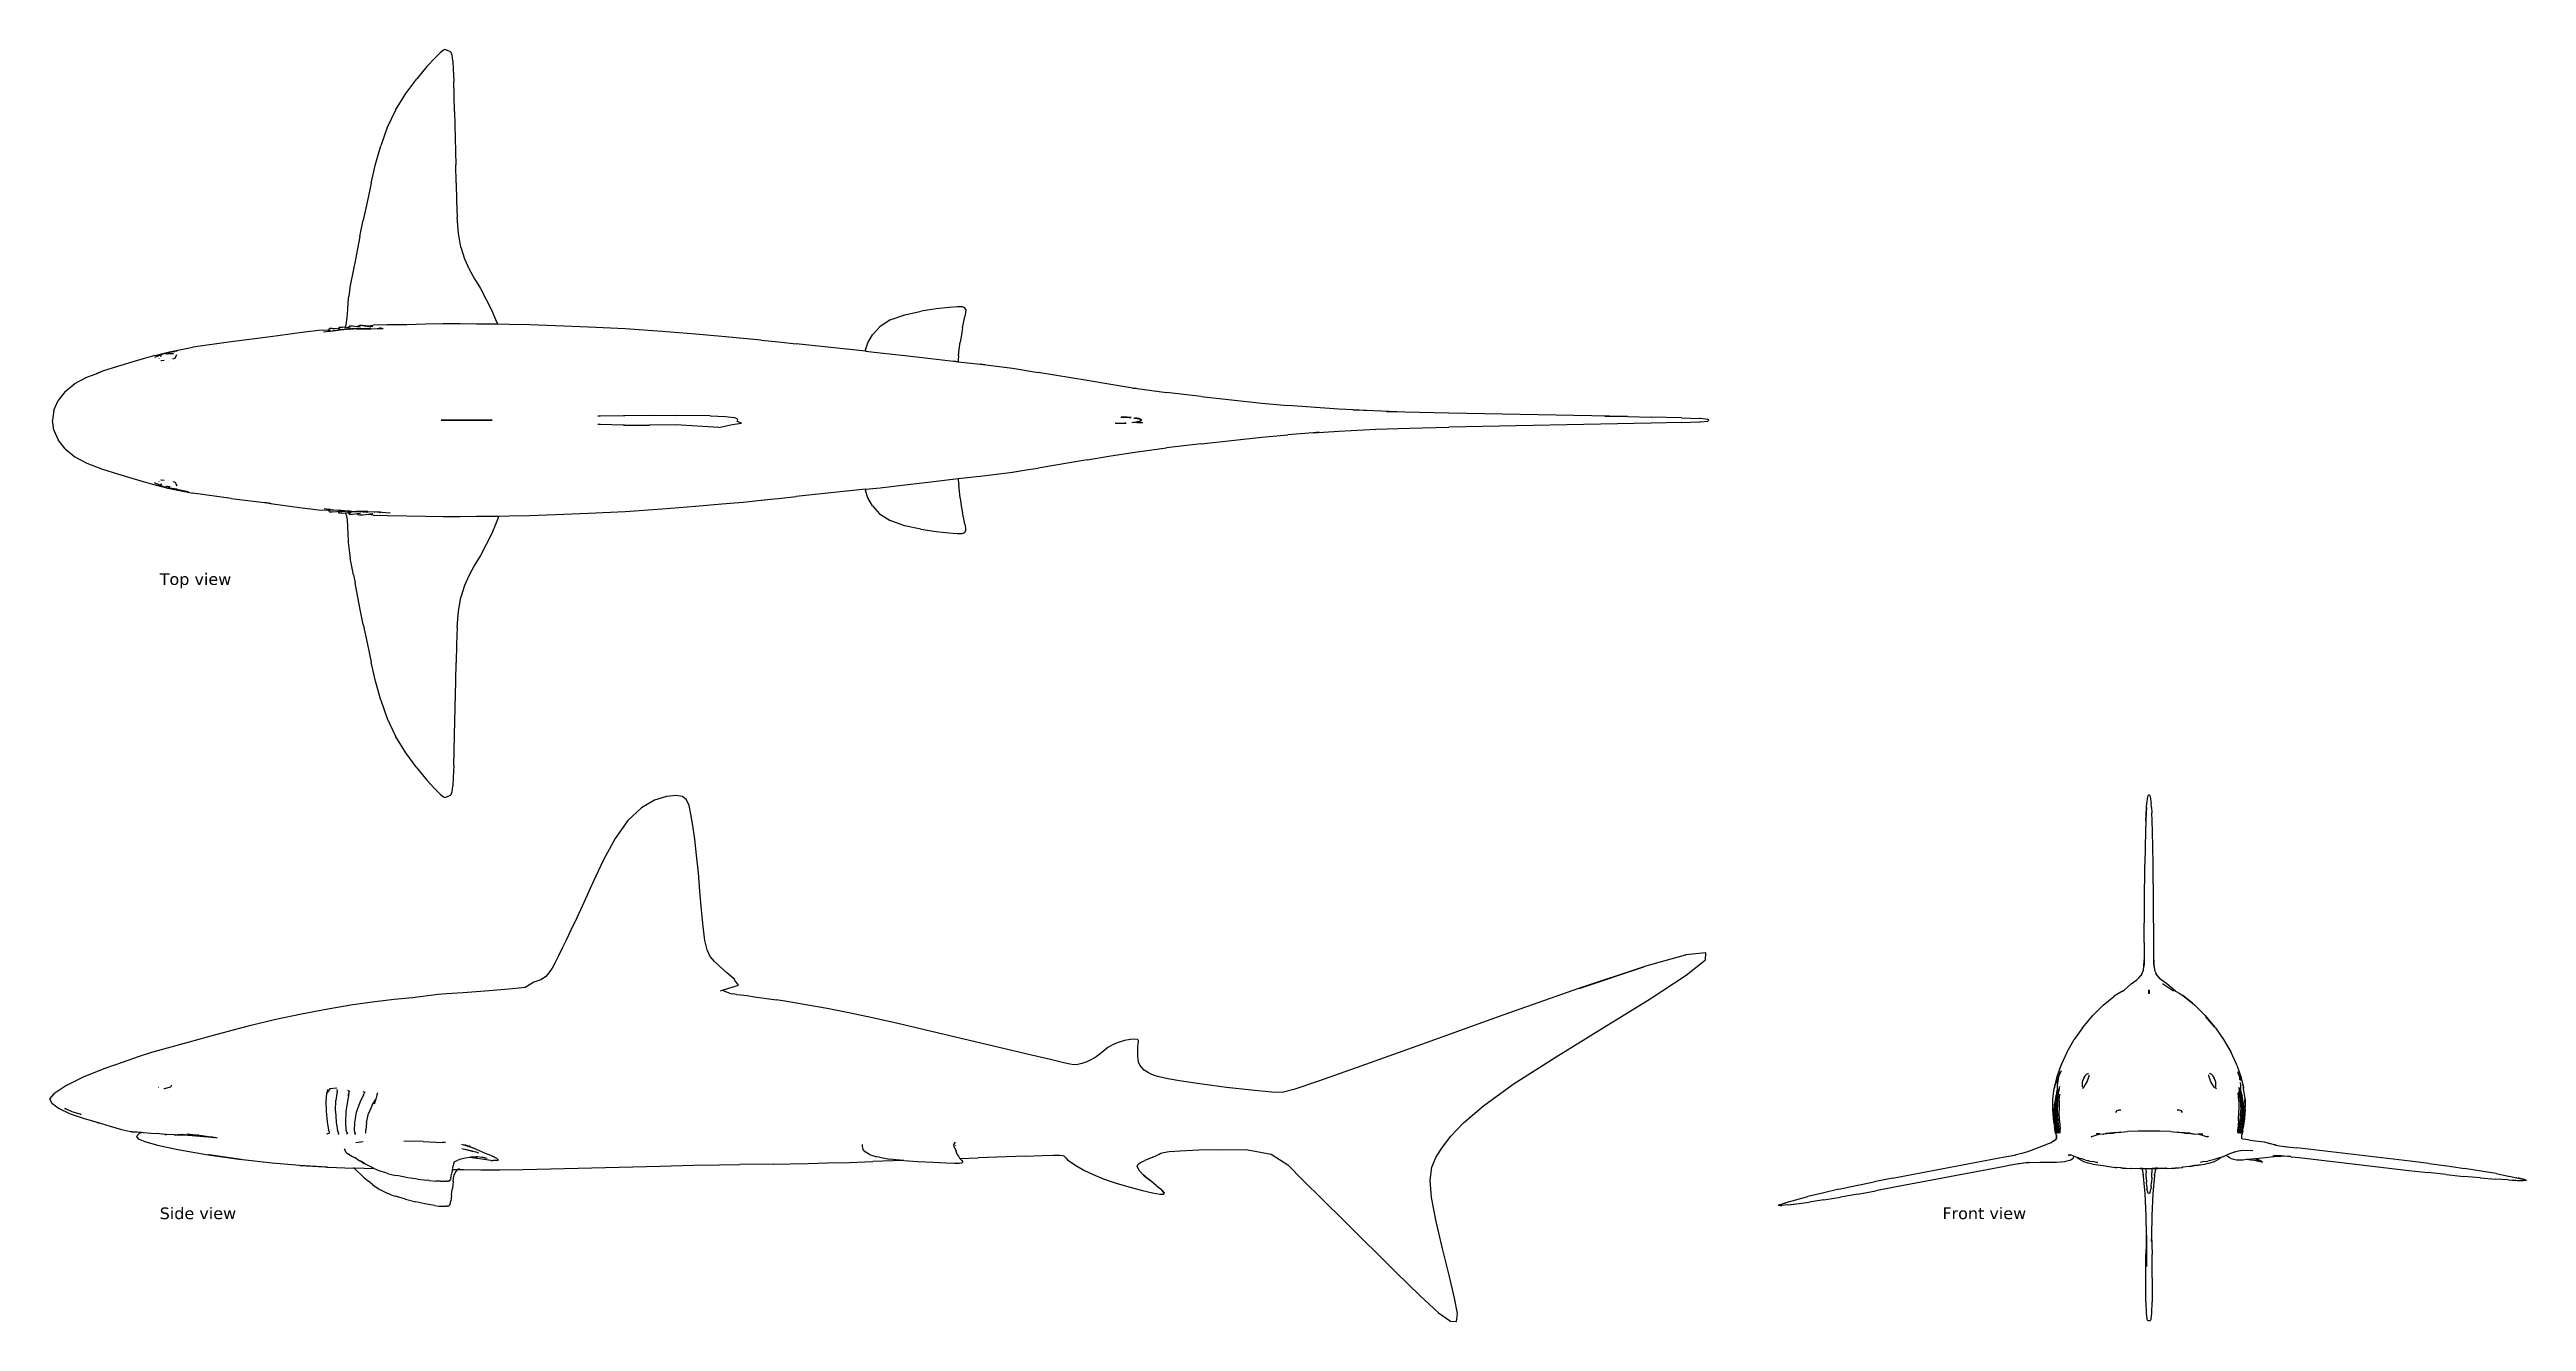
# Model space of a CAD drawing. Header units: centimetres. Extents: x 26222 to 197887, y -31190 to 57001.
import ezdxf

# ---------------------------------------------------------------- set-up
doc = ezdxf.new("R2010")
doc.units = ezdxf.units.CM
doc.layers.add('Edges', color=7, linetype='Continuous')
doc.styles.get("Standard").update_dxf_attribs({"font": 'verdana.ttf'})

msp = doc.modelspace()

# ---------------------------------------------------------------- texts
for s, p in [('Top view', (33858, 19878)), ('Side view', (33858, -24094)), ('Front view', (157406, -24094))]:
    msp.add_text(s, height=807.5).set_placement(p)

# ---------------------------------------------------------------- blocks, each defined once
blk = doc.blocks.new('shark pl')
at = {"layer": 'Edges'}
for p, q in [((53308, 56791), (52946, 56431)), ((53515, 56960), (53308, 56791)), ((53620, 57001), (53515, 56960)), ((53674, 56977), (53620, 57001)), ((53732, 56956), (53674, 56977)), ((53792, 56935), (53732, 56956)), ((53855, 56915), (53792, 56935)), ((53921, 56895), (53855, 56915)), ((53921, 56895), (53990, 56873)), ((53990, 56873), (54057, 56792)), ((54117, 56594), (54057, 56792)), ((50915, 53951), (51677, 54979)), ((52378, 55816), (51677, 54979)), ((52946, 56431), (52378, 55816)), ((54168, 56223), (54117, 56594)), ((54168, 56223), (54206, 55621)), ((54206, 55621), (54236, 54812)), ((50199, 52798), (50915, 53951)), ((54262, 53819), (54236, 54812)), ((54288, 52699), (54262, 53819)), ((49633, 51587), (49185, 50332)), ((50199, 52798), (49633, 51587)), ((54288, 52699), (54379, 49010)), ((48823, 49045), (49185, 50332)), ((48513, 47739), (48823, 49045)), ((54408, 47752), (54379, 49010)), ((48225, 46428), (47965, 45171)), ((48513, 47739), (48225, 46428)), ((54408, 47752), (54433, 46520)), ((54433, 46520), (54479, 45347)), ((47737, 44028), (47965, 45171)), ((54570, 44263), (54479, 45347)), ((47737, 44028), (47404, 42323)), ((54729, 43300), (54570, 44263)), ((54729, 43300), (54982, 42488)), ((47294, 41767), (47067, 40630)), ((47404, 42323), (47294, 41767)), ((54982, 42488), (55306, 41774)), ((55306, 41774), (55680, 41103)), ((46916, 39456), (46955, 39906)), ((47005, 40281), (46955, 39906)), ((47067, 40630), (47005, 40281)), ((55680, 41103), (56080, 40421)), ((56080, 40421), (56486, 39672)), ((56486, 39672), (56865, 38903)), ((46699, 37727), (46773, 37902)), ((46773, 37902), (46849, 38426)), ((46849, 38426), (46888, 38966)), ((46888, 38966), (46916, 39456)), ((46930, 37745), (46966, 37776)), ((47023, 37810), (46966, 37776)), ((47215, 37812), (47023, 37810)), ((47534, 37772), (47215, 37812)), ((47549, 37770), (47534, 37772)), ((47549, 37770), (47554, 37802)), ((47783, 37742), (47549, 37770)), ((47554, 37802), (47606, 37841)), ((47606, 37841), (47715, 37873)), ((47921, 37875), (47715, 37873)), ((48325, 37817), (47921, 37875)), ((47921, 37875), (48080, 37847)), ((47921, 37875), (48491, 37776)), ((48393, 37807), (48325, 37817)), ((48396, 37809), (48393, 37807)), ((48627, 37774), (48393, 37807)), ((48545, 37868), (48396, 37809)), ((48545, 37868), (48660, 37881)), ((49626, 37907), (48660, 37881)), ((50982, 37922), (49626, 37907)), ((52277, 37950), (50982, 37922)), ((53513, 37973), (52277, 37950)), ((54691, 37971), (53513, 37973)), ((55818, 37960), (54691, 37971)), ((56903, 37954), (55818, 37960)), ((56865, 38903), (57183, 38162)), ((57283, 37949), (56903, 37954)), ((57183, 38162), (57283, 37949)), ((58083, 37941), (57283, 37949)), ((57283, 37949), (57289, 37936)), ((59498, 37910), (58083, 37941)), ((61284, 37851), (59498, 37910)), ((63575, 37757), (61284, 37851)), ((83761, 37775), (83263, 37225)), ((84490, 38258), (83761, 37775)), ((84490, 38258), (85499, 38614)), ((85499, 38614), (86620, 38860)), ((87682, 39017), (86620, 38860)), ((88565, 39108), (87682, 39017)), ((89151, 39156), (88565, 39108)), ((89499, 39155), (89151, 39156)), ((89666, 39096), (89499, 39155)), ((89502, 37716), (89588, 38144)), ((89588, 38144), (89662, 38499)), ((89710, 38773), (89662, 38499)), ((89716, 38971), (89666, 39096)), ((89716, 38971), (89710, 38773)), ((34531, 36046), (36160, 36372)), ((35057, 36088), (34559, 36021)), ((34559, 36021), (34910, 36053)), ((38817, 36732), (36160, 36372)), ((41541, 37071), (38817, 36732)), ((43549, 37351), (41541, 37071)), ((44855, 37517), (43549, 37351)), ((45498, 37536), (44855, 37517)), ((45205, 37436), (45631, 37480)), ((45370, 37441), (45361, 37441)), ((45372, 37441), (45362, 37441)), ((45679, 37515), (45498, 37536)), ((45525, 37464), (45577, 37469)), ((45590, 37620), (45578, 37599)), ((45578, 37599), (45616, 37552)), ((45641, 37658), (45590, 37620)), ((45678, 37518), (45616, 37552)), ((45624, 37475), (45630, 37479)), ((45630, 37476), (45647, 37482)), ((45631, 37480), (45680, 37515)), ((45631, 37480), (45647, 37482)), ((45657, 37483), (45634, 37477)), ((45820, 37665), (45641, 37658)), ((45682, 37510), (45647, 37482)), ((45675, 37528), (45678, 37518)), ((45678, 37518), (45679, 37515)), ((45682, 37516), (45678, 37518)), ((45679, 37515), (45680, 37515)), ((45680, 37515), (45679, 37515)), ((45680, 37515), (45682, 37516)), ((45680, 37515), (45681, 37510)), ((45680, 37515), (45680, 37515)), ((45684, 37515), (45680, 37515)), ((45682, 37510), (45681, 37510)), ((45682, 37516), (45690, 37522)), ((45684, 37515), (45682, 37516)), ((45686, 37514), (45682, 37510)), ((45686, 37514), (45684, 37515)), ((45686, 37515), (45684, 37515)), ((45686, 37515), (45690, 37522)), ((45687, 37514), (45686, 37515)), ((45686, 37514), (45686, 37515)), ((45686, 37514), (45686, 37514)), ((45686, 37514), (45686, 37514)), ((45686, 37514), (45686, 37514)), ((45687, 37514), (45686, 37514)), ((45693, 37519), (45687, 37514)), ((45693, 37519), (45692, 37521)), ((45694, 37520), (45693, 37519)), ((45705, 37479), (46227, 37546)), ((46128, 37632), (45820, 37665)), ((45852, 37506), (45852, 37506)), ((45852, 37506), (45852, 37506)), ((46023, 37526), (45863, 37533)), ((45863, 37533), (45996, 37523)), ((45912, 37514), (45996, 37523)), ((45996, 37523), (46023, 37526)), ((46023, 37526), (46339, 37559)), ((46339, 37614), (46128, 37632)), ((46342, 37559), (46223, 37553)), ((46227, 37546), (46339, 37559)), ((46306, 37555), (46227, 37546)), ((46231, 37551), (46232, 37551)), ((46232, 37551), (46231, 37551)), ((46252, 37714), (46316, 37746)), ((46280, 37673), (46252, 37714)), ((46252, 37714), (46304, 37678)), ((46278, 37672), (46252, 37714)), ((46858, 37600), (46257, 37536)), ((46278, 37672), (46283, 37668)), ((46283, 37668), (46282, 37669)), ((46289, 37659), (46283, 37668)), ((46283, 37668), (46343, 37618)), ((46289, 37659), (46339, 37614)), ((46357, 37560), (46306, 37555)), ((46339, 37559), (46306, 37555)), ((46316, 37746), (46507, 37747)), ((46344, 37614), (46339, 37614)), ((46339, 37559), (46342, 37559)), ((46342, 37559), (46428, 37579)), ((46357, 37560), (46342, 37559)), ((46343, 37618), (46344, 37614)), ((46356, 37613), (46344, 37614)), ((46344, 37614), (46354, 37574)), ((46356, 37582), (46361, 37595)), ((46408, 37566), (46357, 37560)), ((46361, 37595), (46364, 37606)), ((46361, 37595), (46372, 37584)), ((46378, 37604), (46379, 37603)), ((46428, 37579), (46408, 37566)), ((46431, 37569), (46408, 37566)), ((46431, 37569), (46492, 37580)), ((46491, 37575), (46431, 37569)), ((46542, 37581), (46491, 37575)), ((46492, 37580), (46491, 37575)), ((46699, 37727), (46507, 37747)), ((46542, 37581), (46631, 37591)), ((46631, 37591), (46642, 37592)), ((46632, 37591), (46631, 37591)), ((46642, 37592), (46642, 37592)), ((46642, 37592), (46645, 37592)), ((46645, 37601), (46644, 37600)), ((46645, 37601), (46649, 37610)), ((46657, 37609), (46645, 37601)), ((46645, 37600), (46645, 37601)), ((46650, 37593), (46649, 37593)), ((46662, 37609), (46655, 37600)), ((46803, 37716), (46699, 37727)), ((46755, 37603), (46716, 37601)), ((46765, 37600), (46716, 37601)), ((46755, 37603), (46724, 37605)), ((46755, 37603), (46724, 37605)), ((46793, 37599), (46734, 37595)), ((47043, 37618), (46755, 37603)), ((46792, 37601), (46755, 37603)), ((46790, 37601), (46755, 37603)), ((46755, 37603), (46755, 37603)), ((46793, 37599), (46790, 37599)), ((46811, 37600), (46793, 37599)), ((46957, 37696), (46803, 37716)), ((46811, 37600), (46807, 37600)), ((46813, 37600), (46809, 37600)), ((46813, 37600), (46811, 37600)), ((46823, 37601), (46813, 37600)), ((46831, 37602), (46823, 37601)), ((46829, 37601), (46823, 37601)), ((46996, 37612), (46829, 37601)), ((46829, 37601), (46837, 37602)), ((46892, 37610), (46854, 37605)), ((47163, 37624), (46858, 37600)), ((46858, 37605), (46894, 37610)), ((47021, 37610), (46858, 37600)), ((46957, 37696), (46930, 37745)), ((47086, 37680), (46957, 37696)), ((46996, 37612), (46988, 37613)), ((46996, 37612), (46988, 37613)), ((46997, 37612), (46989, 37613)), ((46997, 37612), (46996, 37612)), ((46996, 37612), (46996, 37612)), ((47009, 37613), (46997, 37612)), ((47009, 37613), (47003, 37614)), ((47113, 37620), (47009, 37613)), ((47022, 37610), (47021, 37610)), ((47022, 37610), (47021, 37610)), ((47022, 37610), (47022, 37610)), ((47024, 37610), (47022, 37610)), ((47023, 37610), (47022, 37610)), ((47036, 37611), (47023, 37610)), ((47023, 37610), (47024, 37610)), ((47039, 37611), (47024, 37610)), ((47056, 37613), (47036, 37611)), ((47039, 37611), (47036, 37611)), ((47084, 37614), (47039, 37611)), ((47141, 37627), (47043, 37618)), ((47101, 37618), (47056, 37613)), ((47090, 37615), (47056, 37613)), ((47082, 37627), (47089, 37623)), ((47091, 37624), (47084, 37627)), ((47084, 37627), (47091, 37624)), ((47090, 37615), (47084, 37614)), ((47092, 37614), (47084, 37614)), ((47101, 37618), (47090, 37615)), ((47113, 37617), (47090, 37615)), ((47091, 37629), (47094, 37625)), ((47178, 37620), (47092, 37614)), ((47113, 37617), (47092, 37614)), ((47163, 37624), (47101, 37618)), ((47182, 37624), (47113, 37617)), ((47163, 37624), (47113, 37620)), ((47119, 37622), (47113, 37620)), ((47178, 37620), (47113, 37617)), ((47115, 37632), (47114, 37634)), ((47262, 37653), (47141, 37627)), ((47406, 37648), (47141, 37627)), ((47404, 37634), (47163, 37624)), ((47163, 37624), (47184, 37624)), ((47182, 37624), (47163, 37624)), ((47180, 37624), (47178, 37620)), ((47182, 37621), (47178, 37620)), ((47178, 37620), (47178, 37620)), ((47183, 37620), (47178, 37620)), ((47182, 37621), (47180, 37624)), ((47190, 37624), (47182, 37624)), ((47184, 37624), (47182, 37624)), ((47183, 37620), (47182, 37621)), ((47185, 37621), (47182, 37621)), ((47185, 37620), (47183, 37620)), ((47186, 37625), (47184, 37624)), ((47184, 37624), (47190, 37625)), ((47288, 37627), (47185, 37621)), ((47289, 37627), (47185, 37620)), ((47185, 37621), (47190, 37624)), ((47185, 37620), (47185, 37621)), ((47190, 37625), (47321, 37629)), ((47288, 37627), (47190, 37624)), ((47190, 37625), (47190, 37625)), ((47190, 37624), (47190, 37625)), ((47289, 37627), (47288, 37627)), ((47297, 37627), (47288, 37627)), ((47297, 37627), (47289, 37627)), ((47321, 37629), (47297, 37627)), ((47404, 37634), (47321, 37629)), ((47469, 37638), (47404, 37634)), ((47692, 37642), (47469, 37638)), ((47469, 37638), (47622, 37638)), ((47509, 37661), (47554, 37655)), ((47554, 37655), (47677, 37645)), ((47622, 37638), (47674, 37640)), ((47622, 37638), (47657, 37639)), ((47640, 37666), (47640, 37665)), ((47640, 37666), (47640, 37665)), ((47657, 37639), (47674, 37640)), ((47657, 37639), (47672, 37639)), ((47719, 37641), (47672, 37639)), ((47672, 37639), (47788, 37639)), ((47674, 37640), (47692, 37642)), ((47674, 37640), (47713, 37641)), ((47701, 37643), (47677, 37645)), ((47692, 37642), (47701, 37643)), ((47706, 37642), (47692, 37642)), ((47701, 37643), (47719, 37644)), ((47706, 37642), (47701, 37643)), ((47713, 37641), (47706, 37642)), ((47719, 37642), (47706, 37642)), ((47713, 37641), (47719, 37642)), ((47719, 37641), (47713, 37641)), ((47722, 37668), (47719, 37644)), ((47719, 37644), (47723, 37645)), ((47719, 37644), (47719, 37642)), ((47768, 37643), (47719, 37641)), ((47768, 37643), (47719, 37642)), ((47719, 37642), (47768, 37643)), ((47719, 37642), (47719, 37642)), ((47719, 37642), (47719, 37641)), ((47719, 37641), (47719, 37641)), ((47719, 37641), (47719, 37641)), ((47719, 37641), (47719, 37641)), ((47723, 37645), (47975, 37658)), ((48110, 37647), (47768, 37643)), ((48112, 37647), (47788, 37639)), ((47788, 37639), (48192, 37640)), ((47980, 37658), (48129, 37647)), ((47980, 37658), (48110, 37647)), ((48014, 37660), (48032, 37661)), ((48129, 37647), (48110, 37647)), ((48110, 37647), (48112, 37647)), ((48129, 37647), (48112, 37647)), ((48112, 37647), (48192, 37640)), ((48129, 37647), (48462, 37678)), ((48192, 37640), (48292, 37640)), ((48209, 37671), (48217, 37671)), ((48221, 37637), (48228, 37637)), ((48228, 37637), (48226, 37637)), ((48228, 37637), (48296, 37638)), ((48292, 37640), (48298, 37640)), ((48296, 37638), (48507, 37641)), ((48298, 37640), (48296, 37638)), ((48298, 37640), (48507, 37641)), ((48299, 37641), (48298, 37640)), ((48507, 37641), (48933, 37649)), ((48759, 37693), (48768, 37693)), ((48933, 37649), (49130, 37653)), ((49116, 37718), (49130, 37653)), ((49123, 37699), (49116, 37718)), ((49123, 37699), (49127, 37699)), ((49141, 37653), (49123, 37699)), ((49130, 37653), (49141, 37653)), ((49141, 37653), (49191, 37654)), ((49281, 37679), (49191, 37654)), ((49191, 37654), (49340, 37658)), ((66123, 37624), (63575, 37757)), ((68679, 37450), (66123, 37624)), ((70993, 37268), (68679, 37450)), ((72817, 37111), (70993, 37268)), ((74287, 36975), (72817, 37111)), ((75541, 36854), (74287, 36975)), ((75541, 36854), (76734, 36732)), ((76734, 36732), (77965, 36604)), ((82769, 36089), (77965, 36604)), ((82778, 36182), (82769, 36089)), ((82769, 36089), (83779, 35981)), ((82778, 36182), (82944, 36673)), ((82944, 36673), (83263, 37225)), ((89227, 35781), (89276, 36211)), ((89276, 36211), (89342, 36706)), ((89419, 37222), (89342, 36706)), ((89502, 37716), (89419, 37222)), ((28801, 34283), (29458, 34525)), ((29891, 34688), (29458, 34525)), ((29458, 34525), (29773, 34642)), ((30934, 35024), (29891, 34688)), ((31930, 35324), (30934, 35024)), ((32719, 35564), (31930, 35324)), ((33517, 35789), (32719, 35564)), ((33780, 35759), (33499, 35652)), ((33517, 35789), (34531, 36046)), ((33774, 35754), (33780, 35759)), ((33780, 35759), (33845, 35812)), ((33813, 35553), (33816, 35571)), ((33814, 35550), (33813, 35553)), ((33845, 35812), (34373, 36004)), ((33919, 35721), (33968, 35757)), ((33940, 35444), (33973, 35445)), ((33968, 35757), (33993, 35770)), ((33973, 35445), (34156, 35451)), ((34333, 35896), (34269, 35879)), ((34333, 35896), (34394, 35910)), ((34373, 36004), (34559, 36021)), ((34394, 35910), (34458, 35920)), ((34434, 35460), (34442, 35461)), ((34442, 35461), (34449, 35463)), ((34458, 35920), (34521, 35925)), ((34521, 35925), (34612, 35930)), ((34612, 35930), (34728, 35931)), ((34728, 35931), (34813, 35924)), ((34771, 35561), (34924, 35608)), ((34924, 35608), (35020, 35804)), ((35020, 35804), (35041, 35848)), ((83779, 35981), (85505, 35792)), ((85505, 35792), (87306, 35581)), ((87306, 35581), (88880, 35388)), ((89185, 35352), (88880, 35388)), ((88880, 35388), (89160, 35353)), ((89198, 35461), (89185, 35352)), ((89185, 35352), (89185, 35351)), ((89185, 35352), (90730, 35174)), ((89227, 35781), (89198, 35461)), ((90730, 35174), (91120, 35132)), ((91074, 35135), (90730, 35174)), ((91120, 35132), (92959, 34900)), ((92959, 34900), (94744, 34617)), ((98125, 34044), (94744, 34617)), ((26529, 31993), (26826, 32665)), ((27309, 33297), (26826, 32665)), ((27309, 33297), (27970, 33849)), ((27970, 33849), (28801, 34283)), ((99769, 33772), (98125, 34044)), ((101300, 33532), (99769, 33772)), ((101300, 33532), (101599, 33488)), ((101527, 33497), (101300, 33532)), ((101599, 33488), (103645, 33216)), ((106048, 32941), (103645, 33216)), ((106048, 32941), (110234, 32489)), ((26529, 31993), (26426, 31301)), ((26529, 30609), (26426, 31301)), ((53363, 31301), (53933, 31307)), ((53933, 31295), (53363, 31301)), ((53933, 31307), (55094, 31309)), ((55094, 31293), (53933, 31295)), ((55094, 31309), (56292, 31307)), ((56292, 31295), (55094, 31293)), ((56292, 31307), (56901, 31301)), ((56901, 31301), (56292, 31295)), ((64218, 31599), (64376, 31605)), ((64269, 31002), (64218, 31003)), ((64376, 30997), (64218, 31003)), ((64376, 31605), (65999, 31637)), ((65999, 30965), (64376, 30997)), ((65999, 31637), (66093, 31637)), ((66070, 30965), (65999, 30965)), ((65999, 30965), (66093, 30965)), ((66070, 30965), (66070, 30965)), ((66093, 31637), (67834, 31645)), ((66093, 30965), (67784, 30957)), ((66106, 30965), (66106, 30965)), ((67834, 30957), (67784, 30957)), ((67834, 31645), (69630, 31631)), ((69630, 30971), (67834, 30957)), ((72001, 31610), (69630, 31631)), ((72606, 30793), (69630, 30971)), ((72001, 31610), (73071, 31554)), ((72606, 30793), (73537, 30996)), ((73071, 31554), (73658, 31479)), ((73537, 30996), (74175, 31087)), ((73888, 31393), (73658, 31479)), ((73914, 31301), (73888, 31393)), ((73888, 31209), (73914, 31301)), ((74175, 31087), (73888, 31209)), ((100073, 31086), (100823, 31102)), ((100073, 31086), (100357, 31092)), ((100357, 31092), (100786, 31098)), ((100479, 31508), (100833, 31500)), ((100754, 31503), (100487, 31508)), ((100487, 31508), (100754, 31503)), ((100786, 31504), (100494, 31508)), ((100903, 31499), (100754, 31503)), ((100833, 31500), (100754, 31503)), ((100754, 31099), (100823, 31102)), ((100821, 31101), (100754, 31099)), ((100786, 31504), (101166, 31497)), ((100807, 31098), (100786, 31098)), ((100823, 31102), (100827, 31102)), ((100823, 31102), (100828, 31102)), ((100833, 31500), (100903, 31499)), ((101057, 31491), (100833, 31500)), ((100903, 31499), (101188, 31486)), ((100903, 31499), (101057, 31491)), ((101057, 31491), (101192, 31484)), ((101189, 31485), (101057, 31491)), ((101230, 31146), (101452, 31159)), ((101354, 31153), (101453, 31159)), ((101359, 31452), (101429, 31446)), ((101359, 31452), (101483, 31440)), ((101359, 31150), (101429, 31156)), ((101409, 31155), (101452, 31159)), ((101429, 31446), (101504, 31439)), ((101429, 31446), (101483, 31440)), ((101545, 31434), (101429, 31446)), ((101429, 31156), (101504, 31163)), ((101429, 31156), (101466, 31160)), ((101429, 31156), (101470, 31160)), ((101452, 31159), (101466, 31160)), ((101452, 31159), (101453, 31159)), ((101453, 31159), (101518, 31166)), ((101453, 31159), (101466, 31160)), ((101466, 31160), (101518, 31166)), ((101466, 31160), (101470, 31161)), ((101466, 31160), (101466, 31160)), ((101466, 31160), (101470, 31160)), ((101470, 31161), (101557, 31169)), ((101470, 31160), (101504, 31163)), ((101470, 31161), (101504, 31163)), ((101470, 31160), (101470, 31161)), ((101483, 31440), (101574, 31431)), ((101483, 31440), (101548, 31434)), ((101504, 31439), (101557, 31434)), ((101545, 31434), (101504, 31439)), ((101552, 31434), (101504, 31439)), ((101504, 31163), (101568, 31170)), ((101504, 31163), (101557, 31169)), ((101504, 31163), (101551, 31168)), ((101509, 31458), (101605, 31447)), ((101518, 31166), (101584, 31173)), ((101518, 31166), (101564, 31170)), ((101533, 31437), (101557, 31434)), ((101557, 31168), (101533, 31165)), ((101533, 31165), (101551, 31168)), ((101548, 31434), (101545, 31434)), ((101552, 31434), (101545, 31434)), ((101570, 31431), (101548, 31434)), ((101548, 31434), (101555, 31433)), ((101551, 31168), (101568, 31170)), ((101551, 31168), (101557, 31168)), ((101567, 31432), (101552, 31434)), ((101555, 31433), (101552, 31434)), ((101565, 31432), (101555, 31433)), ((101555, 31433), (101561, 31433)), ((101557, 31434), (101567, 31432)), ((101557, 31434), (101580, 31431)), ((101557, 31168), (101580, 31171)), ((101557, 31169), (101572, 31171)), ((101567, 31170), (101557, 31168)), ((101557, 31169), (101564, 31170)), ((101565, 31432), (101561, 31433)), ((101561, 31433), (101567, 31432)), ((101564, 31170), (101584, 31173)), ((101564, 31170), (101574, 31171)), ((101574, 31431), (101565, 31432)), ((101570, 31431), (101565, 31432)), ((101567, 31432), (101602, 31428)), ((101574, 31431), (101567, 31432)), ((101567, 31432), (101574, 31431)), ((101598, 31174), (101567, 31170)), ((101579, 31172), (101567, 31170)), ((101567, 31170), (101578, 31172)), ((101568, 31170), (101578, 31172)), ((101568, 31170), (101572, 31171)), ((101574, 31431), (101570, 31431)), ((101579, 31430), (101570, 31431)), ((101572, 31171), (101579, 31172)), ((101572, 31171), (101574, 31171)), ((101574, 31431), (101579, 31430)), ((101580, 31430), (101574, 31431)), ((101629, 31422), (101574, 31431)), ((101574, 31431), (101580, 31430)), ((101602, 31428), (101574, 31431)), ((101574, 31431), (101574, 31431)), ((101574, 31171), (101584, 31173)), ((101574, 31171), (101581, 31172)), ((101578, 31172), (101579, 31172)), ((101578, 31172), (101579, 31172)), ((101579, 31430), (101580, 31430)), ((101580, 31430), (101579, 31430)), ((101580, 31172), (101579, 31172)), ((101579, 31172), (101581, 31172)), ((101579, 31172), (101583, 31172)), ((101579, 31172), (101580, 31172)), ((101637, 31423), (101580, 31431)), ((101580, 31430), (101629, 31422)), ((101581, 31430), (101580, 31430)), ((101583, 31430), (101580, 31430)), ((101580, 31430), (101581, 31430)), ((101580, 31171), (101609, 31175)), ((101580, 31171), (101613, 31175)), ((101580, 31171), (101598, 31174)), ((101581, 31172), (101580, 31172)), ((101580, 31172), (101583, 31172)), ((101670, 31416), (101581, 31430)), ((101581, 31430), (101583, 31430)), ((101591, 31174), (101581, 31172)), ((101581, 31172), (101590, 31174)), ((101581, 31172), (101587, 31173)), ((101581, 31172), (101581, 31172)), ((101608, 31427), (101583, 31430)), ((101583, 31430), (101602, 31428)), ((101583, 31172), (101599, 31174)), ((101583, 31172), (101587, 31173)), ((102001, 31123), (101583, 31113)), ((101584, 31173), (101622, 31179)), ((101584, 31173), (101593, 31174)), ((101584, 31173), (101590, 31174)), ((101584, 31173), (101584, 31173)), ((101584, 31173), (101584, 31173)), ((101584, 31173), (101584, 31173)), ((101587, 31173), (101606, 31175)), ((101587, 31173), (101600, 31174)), ((101590, 31174), (101593, 31174)), ((101590, 31174), (101591, 31174)), ((101591, 31174), (101612, 31176)), ((101596, 31174), (101591, 31174)), ((101593, 31174), (101623, 31179)), ((101593, 31174), (101596, 31174)), ((101626, 31179), (101596, 31174)), ((101596, 31174), (101622, 31178)), ((101602, 31174), (101598, 31174)), ((101598, 31174), (101599, 31174)), ((101599, 31174), (101600, 31174)), ((101599, 31174), (101602, 31174)), ((101600, 31174), (101606, 31175)), ((101600, 31174), (101602, 31174)), ((101602, 31428), (101637, 31423)), ((101608, 31427), (101602, 31428)), ((101608, 31427), (101602, 31428)), ((101608, 31175), (101602, 31174)), ((101609, 31175), (101602, 31174)), ((101602, 31174), (101607, 31175)), ((101606, 31175), (101610, 31176)), ((101606, 31175), (101607, 31175)), ((101607, 31175), (101610, 31176)), ((101607, 31175), (101608, 31175)), ((101670, 31416), (101608, 31427)), ((101683, 31414), (101608, 31427)), ((101637, 31423), (101608, 31427)), ((101608, 31427), (101608, 31427)), ((101612, 31176), (101608, 31175)), ((101608, 31175), (101618, 31176)), ((101609, 31175), (101618, 31176)), ((101613, 31175), (101609, 31175)), ((101610, 31176), (101612, 31176)), ((101610, 31176), (101612, 31176)), ((101612, 31176), (101622, 31178)), ((101613, 31176), (101612, 31176)), ((101612, 31176), (101613, 31176)), ((101612, 31176), (101613, 31176)), ((101637, 31179), (101613, 31175)), ((101613, 31176), (101630, 31179)), ((101624, 31178), (101613, 31176)), ((101613, 31175), (101621, 31177)), ((101613, 31176), (101624, 31177)), ((101613, 31176), (101613, 31176)), ((101618, 31176), (101624, 31177)), ((101618, 31176), (101621, 31177)), ((101621, 31177), (101637, 31179)), ((101621, 31177), (101626, 31177)), ((101622, 31178), (101636, 31180)), ((101622, 31178), (101624, 31178)), ((101638, 31181), (101624, 31178)), ((101624, 31177), (101647, 31181)), ((101624, 31178), (101630, 31179)), ((101624, 31177), (101626, 31177)), ((101626, 31177), (101644, 31180)), ((101626, 31177), (101637, 31179)), ((101629, 31422), (101692, 31412)), ((101673, 31415), (101629, 31422)), ((101630, 31179), (101651, 31182)), ((101630, 31179), (101645, 31181)), ((101637, 31423), (101673, 31418)), ((101637, 31423), (101695, 31412)), ((101697, 31411), (101637, 31423)), ((101673, 31184), (101637, 31179)), ((101645, 31180), (101637, 31179)), ((101637, 31179), (101644, 31180)), ((101644, 31180), (101647, 31181)), ((101644, 31180), (101645, 31180)), ((101645, 31180), (101673, 31184)), ((101647, 31181), (101645, 31180)), ((101647, 31181), (101661, 31183)), ((101652, 31182), (101647, 31181)), ((101647, 31181), (101651, 31182)), ((101647, 31181), (101647, 31181)), ((101651, 31182), (101653, 31182)), ((101651, 31182), (101652, 31182)), ((101652, 31182), (101659, 31183)), ((101654, 31182), (101652, 31182)), ((101661, 31419), (101697, 31411)), ((101715, 31408), (101661, 31419)), ((101661, 31183), (101662, 31183)), ((101661, 31183), (101662, 31183)), ((101662, 31183), (101691, 31189)), ((101662, 31183), (101673, 31184)), ((101673, 31415), (101670, 31416)), ((101683, 31414), (101670, 31416)), ((101697, 31191), (101671, 31186)), ((101671, 31185), (101694, 31189)), ((101673, 31418), (101698, 31412)), ((101715, 31408), (101673, 31418)), ((101719, 31407), (101673, 31418)), ((101692, 31412), (101673, 31415)), ((101685, 31413), (101673, 31415)), ((101698, 31190), (101673, 31184)), ((101691, 31189), (101673, 31184)), ((101674, 31186), (101698, 31191)), ((101692, 31190), (101682, 31189)), ((101685, 31413), (101683, 31414)), ((101695, 31412), (101683, 31414)), ((101692, 31190), (101683, 31189)), ((101684, 31189), (101695, 31191)), ((101698, 31411), (101685, 31413)), ((101695, 31412), (101685, 31413)), ((101685, 31190), (101695, 31191)), ((101687, 31190), (101695, 31191)), ((101691, 31189), (101698, 31190)), ((101694, 31189), (101691, 31189)), ((101691, 31189), (101691, 31189)), ((101700, 31410), (101692, 31412)), ((101692, 31412), (101699, 31410)), ((101698, 31191), (101692, 31190)), ((101695, 31191), (101692, 31190)), ((101720, 31195), (101694, 31189)), ((101694, 31189), (101720, 31195)), ((101694, 31189), (101698, 31190)), ((101695, 31412), (101695, 31412)), ((101695, 31412), (101697, 31411)), ((101696, 31411), (101695, 31412)), ((101695, 31191), (101703, 31193)), ((101695, 31191), (101704, 31193)), ((101695, 31191), (101699, 31192)), ((101700, 31192), (101695, 31191)), ((101696, 31411), (101697, 31411)), ((101696, 31411), (101701, 31410)), ((101696, 31191), (101713, 31194)), ((101696, 31191), (101697, 31191)), ((101697, 31411), (101698, 31411)), ((101708, 31409), (101697, 31411)), ((101697, 31411), (101701, 31410)), ((101697, 31411), (101702, 31410)), ((101706, 31193), (101697, 31191)), ((101697, 31191), (101699, 31192)), ((101719, 31407), (101698, 31412)), ((101698, 31411), (101699, 31410)), ((101702, 31410), (101698, 31411)), ((101748, 31201), (101698, 31190)), ((101698, 31191), (101699, 31192)), ((101699, 31192), (101698, 31191)), ((101699, 31410), (101700, 31410)), ((101699, 31410), (101706, 31409)), ((101706, 31193), (101699, 31192)), ((101699, 31192), (101700, 31192)), ((101699, 31192), (101700, 31192)), ((101699, 31192), (101700, 31192)), ((101713, 31408), (101700, 31410)), ((101700, 31410), (101783, 31384)), ((101700, 31192), (101706, 31193)), ((101700, 31192), (101703, 31193)), ((101701, 31192), (101700, 31192)), ((101700, 31192), (101701, 31192)), ((101700, 31192), (101700, 31192)), ((101700, 31192), (101700, 31192)), ((101701, 31410), (101708, 31409)), ((101701, 31410), (101705, 31410)), ((101715, 31195), (101701, 31192)), ((101701, 31192), (101709, 31194)), ((101705, 31410), (101702, 31410)), ((101702, 31410), (101706, 31409)), ((101703, 31193), (101709, 31194)), ((101703, 31193), (101704, 31193)), ((101704, 31422), (101766, 31404)), ((101704, 31193), (101783, 31218)), ((101704, 31193), (101719, 31196)), ((101711, 31409), (101705, 31410)), ((101705, 31410), (101707, 31409)), ((101706, 31409), (101710, 31409)), ((101706, 31409), (101707, 31409)), ((101715, 31195), (101706, 31193)), ((101713, 31194), (101706, 31193)), ((101706, 31193), (101713, 31194)), ((101706, 31193), (101706, 31193)), ((101707, 31409), (101710, 31409)), ((101707, 31409), (101712, 31408)), ((101708, 31409), (101713, 31408)), ((101711, 31409), (101708, 31409)), ((101709, 31194), (101719, 31196)), ((101709, 31194), (101717, 31195)), ((101710, 31409), (101713, 31408)), ((101710, 31409), (101715, 31407)), ((101712, 31408), (101711, 31409)), ((101713, 31408), (101711, 31409)), ((101721, 31406), (101712, 31408)), ((101712, 31408), (101713, 31408)), ((101713, 31408), (101720, 31407)), ((101713, 31408), (101732, 31404)), ((101715, 31407), (101713, 31408)), ((101713, 31194), (101716, 31195)), ((101713, 31194), (101720, 31195)), ((101716, 31195), (101713, 31194)), ((101722, 31407), (101715, 31408)), ((101720, 31407), (101715, 31408)), ((101724, 31406), (101715, 31407)), ((101715, 31407), (101730, 31405)), ((101716, 31195), (101715, 31195)), ((101716, 31195), (101715, 31195)), ((101724, 31196), (101716, 31195)), ((101716, 31195), (101716, 31195)), ((101717, 31195), (101716, 31195)), ((101716, 31195), (101716, 31195)), ((101716, 31195), (101717, 31195)), ((101720, 31195), (101716, 31195)), ((101716, 31195), (101716, 31195)), ((101716, 31195), (101716, 31195)), ((101719, 31196), (101717, 31195)), ((101717, 31195), (101719, 31196)), ((101717, 31195), (101717, 31195)), ((101717, 31195), (101720, 31195)), ((101722, 31407), (101719, 31407)), ((101723, 31406), (101719, 31407)), ((101719, 31407), (101719, 31407)), ((101719, 31196), (101783, 31217)), ((101773, 31213), (101719, 31196)), ((101719, 31196), (101732, 31199)), ((101719, 31196), (101731, 31198)), ((101719, 31196), (101719, 31196)), ((101719, 31196), (101719, 31196)), ((101719, 31196), (101719, 31196)), ((101719, 31196), (101719, 31196)), ((101719, 31196), (101719, 31196)), ((101720, 31407), (101725, 31406)), ((101721, 31406), (101720, 31407)), ((101720, 31195), (101728, 31197)), ((101729, 31197), (101720, 31195)), ((101724, 31196), (101720, 31195)), ((101720, 31195), (101724, 31196)), ((101720, 31195), (101724, 31196)), ((101720, 31195), (101720, 31195)), ((101724, 31406), (101721, 31406)), ((101726, 31406), (101721, 31406)), ((101722, 31406), (101722, 31407)), ((101723, 31406), (101722, 31406)), ((101725, 31406), (101722, 31406)), ((101748, 31401), (101723, 31406)), ((101740, 31402), (101723, 31406)), ((101729, 31405), (101724, 31406)), ((101726, 31405), (101724, 31406)), ((101728, 31197), (101724, 31196)), ((101724, 31196), (101729, 31197)), ((101725, 31196), (101724, 31196)), ((101724, 31196), (101724, 31196)), ((101724, 31196), (101724, 31196)), ((101724, 31196), (101725, 31196)), ((101725, 31406), (101726, 31406)), ((101725, 31196), (101728, 31197)), ((101729, 31197), (101725, 31196)), ((101726, 31406), (101728, 31405)), ((101726, 31406), (101726, 31406)), ((101726, 31406), (101726, 31406)), ((101728, 31405), (101726, 31406)), ((101726, 31405), (101726, 31406)), ((101726, 31405), (101726, 31405)), ((101728, 31405), (101726, 31405)), ((101728, 31405), (101726, 31405)), ((101726, 31186), (101766, 31198)), ((101728, 31405), (101740, 31402)), ((101728, 31405), (101728, 31405)), ((101728, 31405), (101728, 31405)), ((101728, 31405), (101728, 31405)), ((101728, 31405), (101728, 31405)), ((101728, 31405), (101729, 31405)), ((101729, 31405), (101728, 31405)), ((101735, 31403), (101728, 31405)), ((101728, 31197), (101740, 31200)), ((101728, 31197), (101729, 31197)), ((101728, 31197), (101729, 31197)), ((101729, 31405), (101730, 31405)), ((101729, 31405), (101729, 31405)), ((101730, 31404), (101729, 31405)), ((101731, 31404), (101729, 31405)), ((101729, 31197), (101731, 31198)), ((101731, 31198), (101729, 31197)), ((101729, 31197), (101731, 31198)), ((101729, 31197), (101729, 31197)), ((101729, 31197), (101729, 31197)), ((101729, 31197), (101729, 31197)), ((101729, 31197), (101730, 31197)), ((101729, 31197), (101729, 31197)), ((101729, 31197), (101729, 31197)), ((101730, 31197), (101729, 31197)), ((101730, 31405), (101732, 31404)), ((101730, 31405), (101730, 31404)), ((101732, 31404), (101730, 31404)), ((101730, 31404), (101731, 31404)), ((101730, 31197), (101731, 31198)), ((101731, 31198), (101730, 31197)), ((101742, 31402), (101731, 31404)), ((101731, 31404), (101735, 31403)), ((101740, 31200), (101731, 31198)), ((101731, 31198), (101732, 31199)), ((101731, 31198), (101733, 31199)), ((101731, 31198), (101735, 31199)), ((101735, 31199), (101731, 31198)), ((101731, 31198), (101735, 31199)), ((101731, 31198), (101731, 31198)), ((101731, 31198), (101731, 31198)), ((101732, 31404), (101782, 31386)), ((101778, 31388), (101732, 31404)), ((101732, 31404), (101732, 31404)), ((101732, 31404), (101743, 31401)), ((101732, 31199), (101773, 31213)), ((101732, 31199), (101733, 31199)), ((101733, 31199), (101782, 31216)), ((101733, 31199), (101743, 31201)), ((101735, 31403), (101740, 31402)), ((101742, 31402), (101735, 31403)), ((101735, 31403), (101735, 31403)), ((101735, 31199), (101740, 31200)), ((101742, 31200), (101735, 31199)), ((101735, 31199), (101742, 31200)), ((101735, 31199), (101735, 31199)), ((101740, 31402), (101742, 31402)), ((101742, 31402), (101740, 31402)), ((101740, 31402), (101753, 31399)), ((101740, 31200), (101753, 31203)), ((101742, 31200), (101740, 31200)), ((101742, 31402), (101742, 31402)), ((101742, 31402), (101742, 31402)), ((101742, 31402), (101742, 31402)), ((101742, 31402), (101743, 31401)), ((101743, 31401), (101742, 31402)), ((101742, 31402), (101742, 31402)), ((101742, 31402), (101742, 31402)), ((101742, 31402), (101742, 31402)), ((101753, 31399), (101742, 31402)), ((101753, 31399), (101742, 31402)), ((101753, 31203), (101742, 31200)), ((101742, 31200), (101752, 31203)), ((101743, 31201), (101742, 31200)), ((101742, 31200), (101742, 31200)), ((101742, 31200), (101742, 31200)), ((101742, 31200), (101742, 31200)), ((101781, 31387), (101743, 31401)), ((101743, 31401), (101778, 31388)), ((101743, 31401), (101743, 31401)), ((101743, 31401), (101753, 31399)), ((101782, 31216), (101743, 31201)), ((101743, 31201), (101782, 31216)), ((101743, 31201), (101752, 31203)), ((101743, 31201), (101743, 31201)), ((101748, 31401), (101758, 31398)), ((101748, 31401), (101753, 31399)), ((101748, 31401), (101755, 31399)), ((101748, 31201), (101758, 31204)), ((101752, 31203), (101758, 31204)), ((101752, 31203), (101753, 31203)), ((101753, 31399), (101755, 31399)), ((101753, 31399), (101753, 31399)), ((101753, 31399), (101753, 31399)), ((101753, 31399), (101754, 31399)), ((101753, 31399), (101753, 31399)), ((101753, 31399), (101753, 31399)), ((101753, 31399), (101756, 31399)), ((101753, 31399), (101753, 31399)), ((101753, 31399), (101754, 31399)), ((101753, 31399), (101753, 31399)), ((101753, 31203), (101758, 31204)), ((101754, 31399), (101754, 31399)), ((101754, 31399), (101780, 31388)), ((101781, 31388), (101754, 31399)), ((101754, 31399), (101780, 31389)), ((101755, 31399), (101755, 31399)), ((101755, 31399), (101758, 31398)), ((101755, 31399), (101756, 31399)), ((101756, 31399), (101763, 31396)), ((101756, 31399), (101758, 31398)), ((101763, 31396), (101758, 31398)), ((101825, 31227), (101758, 31204)), ((101779, 31390), (101763, 31396)), ((101763, 31396), (101825, 31375)), ((101766, 31404), (101769, 31400)), ((101766, 31198), (101775, 31208)), ((101773, 31213), (101783, 31217)), ((101782, 31216), (101773, 31213)), ((101782, 31386), (101778, 31388)), ((101778, 31388), (101782, 31386)), ((101779, 31390), (101779, 31390)), ((101810, 31377), (101779, 31390)), ((101779, 31390), (101780, 31389)), ((101779, 31212), (101782, 31216)), ((101780, 31389), (101810, 31377)), ((101780, 31389), (101780, 31388)), ((101780, 31388), (101792, 31383)), ((101780, 31388), (101781, 31388)), ((101792, 31383), (101781, 31388)), ((101781, 31388), (101781, 31387)), ((101792, 31383), (101781, 31387)), ((101781, 31387), (101782, 31386)), ((101782, 31386), (101787, 31384)), ((101782, 31386), (101783, 31384)), ((101792, 31383), (101782, 31386)), ((101782, 31386), (101787, 31384)), ((101782, 31386), (101782, 31386)), ((101782, 31386), (101782, 31386)), ((101787, 31218), (101782, 31216)), ((101787, 31218), (101782, 31216)), ((101782, 31216), (101783, 31217)), ((101782, 31216), (101786, 31217)), ((101782, 31216), (101786, 31217)), ((101782, 31216), (101782, 31216)), ((101782, 31216), (101782, 31216)), ((101782, 31216), (101782, 31216)), ((101783, 31384), (101784, 31384)), ((101783, 31384), (101797, 31380)), ((101783, 31218), (101789, 31224)), ((101783, 31218), (101793, 31221)), ((101783, 31217), (101783, 31218)), ((101783, 31217), (101783, 31217)), ((101783, 31217), (101784, 31217)), ((101783, 31217), (101784, 31217)), ((101784, 31217), (101793, 31221)), ((101784, 31217), (101795, 31221)), ((101786, 31217), (101787, 31218)), ((101786, 31217), (101787, 31218)), ((101787, 31384), (101798, 31380)), ((101787, 31384), (101801, 31379)), ((101787, 31218), (101795, 31221)), ((101788, 31218), (101787, 31218)), ((101788, 31218), (101787, 31218)), ((101787, 31218), (101789, 31218)), ((101796, 31221), (101788, 31218)), ((101789, 31218), (101788, 31218)), ((101789, 31378), (101806, 31359)), ((101789, 31218), (101806, 31225)), ((101805, 31224), (101789, 31218)), ((101792, 31383), (101792, 31383)), ((101798, 31380), (101792, 31383)), ((101792, 31383), (101792, 31383)), ((101792, 31383), (101792, 31383)), ((101792, 31383), (101792, 31383)), ((101792, 31383), (101792, 31383)), ((101807, 31377), (101792, 31383)), ((101792, 31383), (101799, 31380)), ((101805, 31378), (101792, 31383)), ((101793, 31221), (101797, 31222)), ((101793, 31221), (101798, 31222)), ((101795, 31221), (101805, 31225)), ((101795, 31221), (101796, 31221)), ((101805, 31225), (101796, 31221)), ((101796, 31221), (101806, 31225)), ((101798, 31380), (101797, 31380)), ((101798, 31222), (101797, 31222)), ((101803, 31378), (101798, 31380)), ((101798, 31380), (101799, 31380)), ((101801, 31225), (101798, 31222)), ((101798, 31222), (101804, 31225)), ((101799, 31380), (101807, 31377)), ((101799, 31380), (101803, 31378)), ((101833, 31353), (101801, 31377)), ((101808, 31377), (101805, 31378)), ((101805, 31377), (101810, 31375)), ((101805, 31377), (101809, 31376)), ((101809, 31376), (101805, 31377)), ((101805, 31224), (101809, 31226)), ((101806, 31225), (101805, 31224)), ((101805, 31224), (101806, 31225)), ((101806, 31225), (101809, 31226)), ((101806, 31225), (101809, 31226)), ((101807, 31225), (101806, 31225)), ((101806, 31225), (101806, 31225)), ((101806, 31225), (101806, 31225)), ((101806, 31225), (101807, 31225)), ((101806, 31225), (101806, 31225)), ((101806, 31225), (101806, 31225)), ((101809, 31342), (101809, 31337)), ((101809, 31226), (101811, 31227)), ((101809, 31226), (101810, 31227)), ((101810, 31227), (101809, 31226)), ((101809, 31226), (101810, 31227)), ((101810, 31227), (101809, 31226)), ((101809, 31226), (101810, 31227)), ((101809, 31226), (101809, 31226)), ((101810, 31227), (101811, 31228)), ((101811, 31227), (101810, 31227)), ((101810, 31227), (101810, 31227)), ((101810, 31227), (101811, 31227)), ((101810, 31227), (101810, 31227)), ((101810, 31227), (101810, 31227)), ((101810, 31227), (101810, 31227)), ((101810, 31227), (101811, 31227)), ((101811, 31227), (101810, 31227)), ((101810, 31227), (101810, 31227)), ((101813, 31373), (101811, 31375)), ((101812, 31374), (101811, 31375)), ((101812, 31374), (101811, 31374)), ((101813, 31373), (101811, 31374)), ((101811, 31227), (101814, 31228)), ((101811, 31227), (101814, 31228)), ((101812, 31228), (101811, 31227)), ((101813, 31373), (101812, 31374)), ((101813, 31373), (101812, 31374)), ((101840, 31349), (101813, 31373)), ((101840, 31349), (101813, 31373)), ((101843, 31348), (101813, 31373)), ((101833, 31353), (101813, 31373)), ((101874, 31340), (101825, 31375)), ((101874, 31262), (101825, 31227)), ((101838, 31349), (101833, 31353)), ((101837, 31350), (101833, 31353)), ((101847, 31340), (101845, 31342)), ((101852, 31318), (101847, 31340)), ((101848, 31342), (101856, 31316)), ((101849, 31340), (101848, 31342)), ((101849, 31340), (101848, 31342)), ((101850, 31276), (101856, 31301)), ((101851, 31341), (101859, 31315)), ((101851, 31341), (101851, 31341)), ((101852, 31274), (101861, 31301)), ((101863, 31301), (101854, 31272)), ((101874, 31340), (101891, 31301)), ((101874, 31262), (101891, 31301)), ((110234, 32489), (112033, 32313)), ((115568, 32068), (112033, 32313)), ((117971, 31938), (115568, 32068)), ((117970, 31938), (115568, 32068)), ((117970, 31938), (116576, 31991)), ((117971, 31938), (117970, 31938)), ((120148, 31856), (117971, 31938)), ((120148, 31856), (118875, 31888)), ((123210, 31781), (120148, 31856)), ((135578, 31549), (123210, 31781)), ((137214, 31083), (123210, 30821)), ((134002, 31578), (135578, 31549)), ((135578, 31549), (137214, 31519)), ((139337, 31469), (137214, 31519)), ((139337, 31133), (137214, 31083)), ((139337, 31469), (140566, 31418)), ((139337, 31133), (140566, 31184)), ((140642, 31412), (140566, 31418)), ((140566, 31184), (140642, 31190)), ((141145, 31358), (140642, 31412)), ((140642, 31190), (141145, 31244)), ((141213, 31301), (141145, 31358)), ((141145, 31244), (141213, 31301)), ((26529, 30609), (26826, 29937)), ((27309, 29305), (26826, 29937)), ((27309, 29305), (27970, 28753)), ((101599, 29114), (103645, 29386)), ((106048, 29661), (103645, 29386)), ((106048, 29661), (110234, 30113)), ((110234, 30113), (112033, 30289)), ((113806, 30429), (112033, 30289)), ((113806, 30429), (115568, 30534)), ((114221, 30462), (113806, 30429)), ((115568, 30534), (118152, 30674)), ((118152, 30674), (120482, 30758)), ((120482, 30758), (123210, 30821)), ((27970, 28753), (28801, 28319)), ((28801, 28319), (29891, 27914)), ((29891, 27914), (30934, 27578)), ((30934, 27578), (31930, 27278)), ((89204, 27252), (91120, 27470)), ((91120, 27470), (92959, 27702)), ((92930, 27705), (94050, 27878)), ((92959, 27702), (94050, 27878)), ((94050, 27878), (94744, 27985)), ((98125, 28558), (94744, 27985)), ((98125, 28558), (99769, 28830)), ((99769, 28830), (101599, 29114)), ((31930, 27278), (32719, 27038)), ((32719, 27038), (33517, 26813)), ((33774, 26848), (33499, 26950)), ((33517, 26844), (34331, 26613)), ((33517, 26813), (34344, 26608)), ((33845, 26790), (33774, 26848)), ((33816, 27031), (33815, 27041)), ((34331, 26613), (33845, 26790)), ((33968, 26845), (33923, 26878)), ((33940, 27158), (33974, 27157)), ((33995, 26831), (33968, 26845)), ((33974, 27157), (34156, 27151)), ((34268, 26723), (34333, 26706)), ((34344, 26608), (34331, 26613)), ((34394, 26692), (34333, 26706)), ((34373, 26598), (34344, 26608)), ((34394, 26595), (34373, 26598)), ((34458, 26682), (34394, 26692)), ((34394, 26595), (34531, 26556)), ((34540, 26577), (34394, 26595)), ((34434, 27142), (34442, 27141)), ((34442, 27141), (34449, 27139)), ((34521, 26677), (34458, 26682)), ((34589, 26673), (34521, 26677)), ((34531, 26556), (36160, 26230)), ((35843, 26337), (34540, 26577)), ((35057, 26514), (34540, 26577)), ((34771, 27041), (34924, 26994)), ((34924, 26994), (35020, 26798)), ((35041, 26754), (35020, 26798)), ((35020, 26798), (35041, 26754)), ((38817, 25870), (36160, 26230)), ((38817, 25870), (41121, 25586)), ((75541, 25748), (76180, 25816)), ((75556, 25756), (76180, 25816)), ((76180, 25816), (76734, 25870)), ((76734, 25870), (77965, 25998)), ((82775, 26514), (77965, 25998)), ((82775, 26514), (83779, 26621)), ((82775, 26514), (82784, 26424)), ((82945, 25925), (82784, 26424)), ((83260, 25368), (82945, 25925)), ((83779, 26621), (85505, 26810)), ((85505, 26810), (87306, 27021)), ((87306, 27021), (89191, 27250)), ((89191, 27250), (89204, 27252)), ((89191, 27250), (89204, 27150)), ((89204, 27150), (89231, 26825)), ((89278, 26388), (89231, 26825)), ((89340, 25886), (89278, 26388)), ((89340, 25886), (89413, 25369)), ((41541, 25531), (41121, 25586)), ((41121, 25586), (41574, 25531)), ((41541, 25531), (43549, 25251)), ((43549, 25251), (44855, 25085)), ((44855, 25085), (45498, 25066)), ((45267, 25175), (45630, 25123)), ((45498, 25066), (45669, 25086)), ((45616, 25050), (45578, 25003)), ((45578, 25003), (45590, 24982)), ((45590, 24982), (45641, 24944)), ((45616, 25050), (45669, 25079)), ((45630, 25123), (45647, 25120)), ((45670, 25094), (45630, 25123)), ((45641, 24944), (45820, 24937)), ((45671, 25110), (45647, 25120)), ((45647, 25120), (45671, 25101)), ((45657, 25119), (45672, 25115)), ((45666, 25052), (45670, 25056)), ((45666, 25052), (45667, 25055)), ((45668, 25071), (45669, 25079)), ((45669, 25086), (45670, 25094)), ((45669, 25086), (45680, 25087)), ((45669, 25079), (45669, 25086)), ((45669, 25079), (45682, 25086)), ((45670, 25094), (45671, 25101)), ((45680, 25087), (45670, 25094)), ((45671, 25110), (45672, 25115)), ((45675, 25108), (45671, 25110)), ((45671, 25101), (45671, 25110)), ((45671, 25101), (45681, 25092)), ((45676, 25108), (45672, 25115)), ((45672, 25115), (45675, 25108)), ((45675, 25108), (45681, 25092)), ((45676, 25108), (45675, 25108)), ((45701, 25097), (45676, 25108)), ((45685, 25091), (45676, 25108)), ((45682, 25086), (45680, 25087)), ((45680, 25087), (45684, 25087)), ((45681, 25092), (45682, 25092)), ((45681, 25092), (45681, 25092)), ((45681, 25092), (45682, 25092)), ((45682, 25092), (45685, 25091)), ((45682, 25092), (45686, 25088)), ((45682, 25086), (45684, 25087)), ((45690, 25080), (45682, 25086)), ((45863, 25069), (45682, 25051)), ((45930, 25069), (45682, 25051)), ((45684, 25087), (45686, 25088)), ((45684, 25087), (45686, 25087)), ((45685, 25091), (45689, 25090)), ((45686, 25088), (45685, 25091)), ((45686, 25088), (45689, 25090)), ((45686, 25087), (45686, 25088)), ((45686, 25088), (45686, 25088)), ((45686, 25087), (45687, 25088)), ((45686, 25088), (45686, 25088)), ((45686, 25088), (45686, 25088)), ((45686, 25088), (45687, 25088)), ((45690, 25080), (45686, 25087)), ((45687, 25088), (45696, 25088)), ((45687, 25088), (45693, 25083)), ((45689, 25090), (45701, 25097)), ((45689, 25090), (45696, 25088)), ((45693, 25083), (45692, 25081)), ((45701, 25097), (45693, 25083)), ((45693, 25083), (45694, 25082)), ((45694, 25082), (45701, 25097)), ((45820, 24937), (46128, 24970)), ((45892, 25072), (45841, 25075)), ((45892, 25072), (45863, 25069)), ((45930, 25069), (45892, 25072)), ((46339, 25043), (45930, 25069)), ((45998, 25079), (45996, 25079)), ((46017, 25077), (46021, 25077)), ((46029, 25076), (46026, 25076)), ((46128, 24970), (46321, 24986)), ((46353, 25042), (46227, 25056)), ((46252, 24888), (46278, 24930)), ((46252, 24888), (46279, 24928)), ((46287, 24912), (46252, 24888)), ((46316, 24856), (46252, 24888)), ((46278, 24930), (46321, 24986)), ((46507, 24855), (46316, 24856)), ((46321, 24986), (46350, 25024)), ((46353, 25040), (46339, 25043)), ((46350, 25024), (46353, 25040)), ((46350, 25024), (46354, 25029)), ((46353, 25040), (46353, 25042)), ((46356, 25042), (46353, 25042)), ((46355, 25040), (46353, 25040)), ((46354, 25029), (46355, 25040)), ((46354, 25029), (46361, 25038)), ((46355, 25040), (46356, 25042)), ((46361, 25038), (46355, 25040)), ((46363, 25041), (46356, 25042)), ((46361, 25038), (46363, 25041)), ((46391, 25031), (46361, 25038)), ((46397, 25037), (46363, 25041)), ((46368, 25010), (46374, 25015)), ((46369, 24999), (46716, 25001)), ((46369, 24999), (46374, 24999)), ((46391, 25031), (46374, 25015)), ((46382, 25009), (46374, 24999)), ((46378, 25004), (46374, 24999)), ((46374, 24999), (46374, 24999)), ((46374, 24999), (46375, 24999)), ((46378, 25004), (46375, 24999)), ((46375, 24999), (46567, 25001)), ((46401, 25029), (46378, 25004)), ((46382, 25009), (46378, 25004)), ((46397, 25037), (46391, 25031)), ((46401, 25029), (46391, 25031)), ((46407, 25036), (46397, 25037)), ((46407, 25036), (46401, 25029)), ((46428, 25023), (46401, 25029)), ((46408, 25036), (46407, 25036)), ((46428, 25023), (46408, 25036)), ((46422, 25034), (46408, 25036)), ((46422, 25034), (46494, 25018)), ((46491, 25027), (46422, 25034)), ((46495, 25018), (46428, 25023)), ((46494, 25018), (46428, 25023)), ((46492, 25022), (46491, 25027)), ((46542, 25021), (46491, 25027)), ((46512, 25017), (46492, 25022)), ((46494, 25018), (46495, 25018)), ((46512, 25017), (46494, 25018)), ((46495, 25018), (46567, 25001)), ((46513, 25016), (46495, 25018)), ((46507, 24855), (46709, 24876)), ((46513, 25016), (46512, 25017)), ((46649, 25006), (46512, 25017)), ((46573, 25001), (46513, 25016)), ((46649, 25006), (46513, 25016)), ((46542, 25021), (46645, 25010)), ((46547, 25021), (46547, 25021)), ((46567, 25001), (46573, 25001)), ((46573, 25001), (46650, 25002)), ((46613, 24991), (46615, 24990)), ((46617, 24990), (46615, 24991)), ((46640, 25014), (46640, 25014)), ((46645, 25014), (46645, 25014)), ((46646, 25010), (46646, 25010)), ((46647, 25010), (46647, 25010)), ((46647, 25009), (46647, 25009)), ((46647, 25009), (46652, 25006)), ((46647, 25009), (46647, 25009)), ((46647, 25009), (46649, 25006)), ((46649, 25006), (46650, 25002)), ((46649, 25006), (46649, 25006)), ((46652, 25006), (46649, 25006)), ((46653, 25005), (46649, 25006)), ((46650, 25002), (46658, 25002)), ((46652, 25006), (46653, 25005)), ((46660, 25005), (46652, 25006)), ((46653, 25005), (46658, 25002)), ((46661, 25005), (46653, 25005)), ((46654, 25013), (46654, 25013)), ((46654, 24994), (46655, 24993)), ((46657, 25009), (46657, 25009)), ((46658, 25002), (46663, 25002)), ((46659, 25007), (46660, 25005)), ((46660, 25005), (46661, 25005)), ((46678, 25004), (46660, 25005)), ((46661, 25005), (46663, 25002)), ((46683, 25003), (46661, 25005)), ((46663, 25002), (46688, 25002)), ((46683, 25003), (46688, 25002)), ((46689, 25002), (46683, 25003)), ((46688, 25002), (46689, 25002)), ((46688, 25002), (46716, 25001)), ((46703, 25002), (46689, 25002)), ((46716, 25001), (46703, 25002)), ((46732, 25000), (46703, 25002)), ((46709, 24876), (46803, 24886)), ((46709, 24876), (46773, 24737)), ((46716, 25001), (46732, 25000)), ((46724, 24997), (46758, 24999)), ((46724, 24997), (46757, 24999)), ((46757, 24999), (46732, 25000)), ((46745, 25003), (46752, 25003)), ((46758, 24999), (46757, 24999)), ((46895, 24991), (46758, 24999)), ((46773, 24737), (46849, 24384)), ((46783, 25004), (46789, 25004)), ((46785, 25001), (46790, 25001)), ((46786, 25000), (46792, 25001)), ((46803, 24886), (46957, 24906)), ((46806, 25002), (46811, 25002)), ((46808, 25002), (46813, 25002)), ((46861, 24997), (46826, 24998)), ((46840, 24973), (46941, 24984)), ((46840, 24973), (46944, 24984)), ((46846, 24997), (46881, 24995)), ((46964, 24973), (46847, 24972)), ((46849, 24384), (46888, 23420)), ((46927, 24994), (46895, 24995)), ((46946, 24984), (46895, 24991)), ((46896, 24991), (46895, 24991)), ((46947, 24984), (46896, 24991)), ((46904, 24991), (46896, 24991)), ((46949, 24985), (46904, 24991)), ((46930, 24990), (46904, 24991)), ((46907, 24995), (46938, 24994)), ((46955, 24985), (46930, 24990)), ((46974, 24987), (46930, 24990)), ((46930, 24857), (46957, 24906)), ((46966, 24826), (46930, 24857)), ((46946, 24984), (46941, 24984)), ((46941, 24984), (46944, 24984)), ((46941, 24984), (46946, 24984)), ((46944, 24984), (46946, 24984)), ((46944, 24984), (46946, 24984)), ((46946, 24984), (46947, 24984)), ((46986, 24979), (46946, 24984)), ((46946, 24984), (46946, 24984)), ((46947, 24984), (46946, 24984)), ((46946, 24984), (46946, 24984)), ((46946, 24984), (46946, 24984)), ((46946, 24984), (46947, 24984)), ((46946, 24984), (46948, 24984)), ((46947, 24984), (46949, 24985)), ((46949, 24985), (46947, 24984)), ((46947, 24984), (46949, 24985)), ((46947, 24984), (46947, 24984)), ((46948, 24984), (46947, 24984)), ((46947, 24984), (46947, 24984)), ((46948, 24984), (46950, 24985)), ((46987, 24979), (46948, 24984)), ((46949, 24985), (46949, 24985)), ((46949, 24985), (46955, 24985)), ((46950, 24985), (46949, 24985)), ((46949, 24985), (46949, 24985)), ((46955, 24985), (46949, 24985)), ((46949, 24985), (46955, 24985)), ((46988, 24979), (46950, 24985)), ((46950, 24985), (46957, 24985)), ((46974, 24987), (46955, 24985)), ((46955, 24985), (46961, 24986)), ((46955, 24985), (46961, 24986)), ((46955, 24985), (46955, 24985)), ((46957, 24985), (46955, 24985)), ((46955, 24985), (46955, 24985)), ((46957, 24985), (46982, 24987)), ((46989, 24979), (46957, 24985)), ((46957, 24906), (47086, 24922)), ((46961, 24986), (46975, 24987)), ((46961, 24986), (46974, 24987)), ((46966, 24826), (47117, 24927)), ((46966, 24826), (47023, 24792)), ((47048, 24986), (46969, 24990)), ((46969, 24990), (47163, 24978)), ((46975, 24987), (46974, 24987)), ((46974, 24987), (46974, 24987)), ((46982, 24987), (46975, 24987)), ((46986, 24989), (46979, 24988)), ((46979, 24988), (46986, 24989)), ((46980, 24988), (46987, 24989)), ((47043, 24984), (46982, 24987)), ((46988, 24987), (46996, 24988)), ((47023, 24792), (47215, 24790)), ((47085, 24977), (47043, 24984)), ((47085, 24977), (47082, 24975)), ((47087, 24977), (47084, 24975)), ((47088, 24976), (47084, 24975)), ((47087, 24977), (47085, 24977)), ((47088, 24976), (47087, 24977)), ((47093, 24976), (47088, 24976)), ((47091, 24980), (47091, 24980)), ((47091, 24973), (47093, 24976)), ((47116, 24972), (47093, 24976)), ((47095, 24980), (47094, 24979)), ((47095, 24979), (47095, 24979)), ((47096, 24979), (47096, 24979)), ((47114, 24968), (47116, 24972)), ((47134, 24969), (47116, 24972)), ((47117, 24927), (47134, 24969)), ((47117, 24927), (47135, 24958)), ((47120, 24977), (47120, 24977)), ((47135, 24958), (47133, 24959)), ((47139, 24968), (47134, 24969)), ((47135, 24958), (47134, 24959)), ((47135, 24958), (47138, 24963)), ((47154, 24956), (47135, 24958)), ((47154, 24956), (47135, 24958)), ((47135, 24958), (47135, 24958)), ((47136, 24976), (47136, 24976)), ((47139, 24968), (47138, 24963)), ((47262, 24949), (47139, 24968)), ((47141, 24976), (47141, 24975)), ((47163, 24978), (47469, 24964)), ((47198, 24971), (47199, 24971)), ((47215, 24790), (47534, 24830)), ((47446, 24983), (47665, 24963)), ((47463, 24969), (47630, 24963)), ((47630, 24963), (47466, 24966)), ((47467, 24966), (47768, 24959)), ((47469, 24964), (47768, 24959)), ((47534, 24830), (47549, 24832)), ((47549, 24832), (47783, 24860)), ((47554, 24800), (47549, 24832)), ((47554, 24800), (47606, 24761)), ((47606, 24761), (47715, 24729)), ((47630, 24963), (47768, 24959)), ((47665, 24963), (47630, 24963)), ((47824, 24960), (47665, 24963)), ((47715, 24729), (47921, 24727)), ((47768, 24959), (48292, 24962)), ((47824, 24960), (47768, 24959)), ((47768, 24959), (48129, 24955)), ((48289, 24970), (47824, 24960)), ((47921, 24727), (48325, 24785)), ((47948, 24945), (47975, 24944)), ((47978, 24943), (48032, 24941)), ((48129, 24955), (47980, 24944)), ((47980, 24944), (48072, 24952)), ((48129, 24955), (48307, 24951)), ((48209, 24931), (48237, 24929)), ((48292, 24962), (48933, 24953)), ((48325, 24785), (48393, 24795)), ((48393, 24795), (48440, 24801)), ((48396, 24793), (48393, 24795)), ((48545, 24734), (48396, 24793)), ((48440, 24801), (48445, 24802)), ((48446, 24800), (48440, 24801)), ((48445, 24802), (48627, 24828)), ((48449, 24801), (48445, 24802)), ((48660, 24722), (48545, 24734)), ((48660, 24722), (49626, 24695)), ((48752, 24909), (48759, 24909)), ((48933, 24953), (49128, 24939)), ((49128, 24939), (49116, 24884)), ((49116, 24884), (49123, 24902)), ((49123, 24902), (49137, 24938)), ((49123, 24902), (49127, 24902)), ((49128, 24939), (49137, 24938)), ((49137, 24938), (49260, 24929)), ((49260, 24929), (49281, 24923)), ((49260, 24929), (49827, 24886)), ((49626, 24695), (50982, 24680)), ((50982, 24680), (52277, 24652)), ((52277, 24652), (53513, 24629)), ((53513, 24629), (54691, 24631)), ((54691, 24631), (55818, 24642)), ((55818, 24642), (56903, 24648)), ((57183, 24183), (56865, 23443)), ((56903, 24648), (57352, 24653)), ((57352, 24653), (57183, 24183)), ((57352, 24653), (58083, 24661)), ((57355, 24660), (57352, 24653)), ((58083, 24661), (59498, 24692)), ((59498, 24692), (61284, 24751)), ((61284, 24751), (63575, 24845)), ((63575, 24845), (66123, 24978)), ((66123, 24978), (68679, 25152)), ((68679, 25152), (70993, 25334)), ((70993, 25334), (72817, 25491)), ((72817, 25491), (74287, 25627)), ((74287, 25627), (75541, 25748)), ((83260, 25368), (83754, 24819)), ((83754, 24819), (84479, 24338)), ((85487, 23984), (84479, 24338)), ((89413, 25369), (89494, 24877)), ((89578, 24451), (89494, 24877)), ((89651, 24097), (89578, 24451)), ((89651, 24097), (89697, 23824)), ((46888, 23420), (46916, 22920)), ((46916, 22920), (46923, 22851)), ((46919, 22898), (46923, 22851)), ((46923, 22851), (46955, 22467)), ((46955, 22467), (47005, 22086)), ((56486, 22676), (56080, 21928)), ((56865, 23443), (56486, 22676)), ((86607, 23738), (85487, 23984)), ((86607, 23738), (87668, 23582)), ((87668, 23582), (88551, 23492)), ((88551, 23492), (89136, 23443)), ((89136, 23443), (89484, 23444)), ((89484, 23444), (89652, 23503)), ((89652, 23503), (89703, 23628)), ((89697, 23824), (89703, 23628)), ((47005, 22086), (47067, 21731)), ((47294, 20580), (47067, 21731)), ((55680, 21243), (55306, 20566)), ((56080, 21928), (55680, 21243)), ((47294, 20580), (47404, 20016)), ((47737, 18288), (47404, 20016)), ((54570, 18045), (54729, 19021)), ((54982, 19844), (54729, 19021)), ((55306, 20566), (54982, 19844)), ((47965, 17130), (47737, 18288)), ((54479, 16946), (54570, 18045)), ((47965, 17130), (48225, 15856)), ((48225, 15856), (48513, 14527)), ((54433, 15757), (54408, 14509)), ((54479, 16946), (54433, 15757)), ((48823, 13204), (48513, 14527)), ((54379, 13235), (54408, 14509)), ((49185, 11899), (48823, 13204)), ((54288, 9496), (54379, 13235)), ((49185, 11899), (49633, 10627)), ((49633, 10627), (50199, 9400)), ((50915, 8231), (50199, 9400)), ((54262, 8360), (54288, 9496)), ((51677, 7189), (50915, 8231)), ((51677, 7189), (52378, 6341)), ((54236, 7354), (54206, 6534)), ((54236, 7354), (54262, 8360)), ((52378, 6341), (52946, 5718)), ((52946, 5718), (53308, 5352)), ((53308, 5352), (53515, 5181)), ((53515, 5181), (53620, 5140)), ((53620, 5140), (53674, 5164)), ((53674, 5164), (53732, 5185)), ((53732, 5185), (53792, 5206)), ((53792, 5206), (53855, 5226)), ((53855, 5226), (53921, 5246)), ((53990, 5268), (53921, 5246)), ((54057, 5349), (53990, 5268)), ((54057, 5349), (54117, 5549)), ((54117, 5549), (54168, 5924)), ((54206, 6534), (54168, 5924))]:
    blk.add_line(p, q, dxfattribs=at)
blk = doc.blocks.new('shark rs')
at = {"layer": 'Edges'}
for p, q in [((-16378, 17371), (-17312, 16507)), ((-15462, 17905), (-16378, 17371)), ((-14633, 18173), (-15462, 17905)), ((-13960, 18238), (-14633, 18173)), ((-13515, 18163), (-13960, 18238)), ((-13237, 17934), (-13515, 18163)), ((-13067, 17533), (-13237, 17934)), ((-12946, 16946), (-13067, 17533)), ((-17312, 16507), (-18192, 15249)), ((-12814, 16156), (-12946, 16946)), ((-12678, 15194), (-12814, 16156)), ((-19002, 13770), (-19726, 12246)), ((-18192, 15249), (-19002, 13770)), ((-12545, 14092), (-12678, 15194)), ((-12422, 12879), (-12545, 14092)), ((-19726, 12246), (-20349, 10848)), ((-12315, 11587), (-12422, 12879)), ((-20349, 10848), (-20853, 9751)), ((-12214, 10311), (-12315, 11587)), ((-12104, 9146), (-12214, 10311)), ((-21261, 8892), (-21593, 8209)), ((-20853, 9751), (-21261, 8892)), ((-11974, 8185), (-12104, 9146)), ((-22119, 7122), (-22346, 6660)), ((-21872, 7639), (-22119, 7122)), ((-21593, 8209), (-21872, 7639)), ((-11812, 7524), (-11974, 8185)), ((-11598, 7066), (-11812, 7524)), ((-11312, 6713), (-11598, 7066)), ((55964, 7161), (53135, 6367)), ((55964, 7161), (56018, 7174)), ((57393, 7322), (56018, 7174)), ((57366, 6842), (57393, 7322)), ((-23824, 5280), (-24440, 4930)), ((-23349, 5456), (-23824, 5280)), ((-23027, 5665), (-23349, 5456)), ((-22788, 5927), (-23027, 5665)), ((-22566, 6260), (-22788, 5927)), ((-22346, 6660), (-22566, 6260)), ((-10936, 6368), (-11312, 6713)), ((-10449, 5933), (-10936, 6368)), ((-9906, 5469), (-10449, 5933)), ((-9920, 5461), (-9931, 5477)), ((-9920, 5461), (-9906, 5469)), ((-9645, 5080), (-9920, 5461)), ((48614, 4858), (53093, 6354)), ((53093, 6354), (48636, 4870)), ((53135, 6367), (53093, 6354)), ((53532, 4127), (56044, 5767)), ((56044, 5767), (57366, 6842)), ((-36370, 3709), (-38105, 3423)), ((-34856, 3923), (-36370, 3709)), ((-33501, 4081), (-34856, 3923)), ((-32245, 4201), (-33501, 4081)), ((-30457, 4432), (-32245, 4201)), ((-29886, 4469), (-30457, 4432)), ((-28725, 4551), (-29886, 4469)), ((-27527, 4645), (-28725, 4551)), ((-26918, 4696), (-27527, 4645)), ((-25311, 4819), (-26918, 4696)), ((-24440, 4930), (-25311, 4819)), ((-10895, 4686), (-10753, 4731)), ((-10753, 4731), (-9645, 5080)), ((-10587, 4644), (-10753, 4731)), ((-10274, 4524), (-10587, 4644)), ((-10274, 4524), (-10053, 4475)), ((-9794, 4442), (-10053, 4475)), ((-9794, 4442), (-9485, 4410)), ((-9485, 4410), (-9074, 4356)), ((-9074, 4356), (-8540, 4281)), ((-8540, 4281), (-7865, 4184)), ((-7865, 4184), (-7028, 4054)), ((-7865, 4184), (-7001, 4053)), ((-6008, 3898), (-7001, 4053)), ((-4834, 3702), (-6008, 3898)), ((-3494, 3462), (-4834, 3702)), ((-1998, 3169), (-3494, 3462)), ((48636, 4870), (43325, 3005)), ((50351, 2163), (53532, 4127)), ((-43620, 2229), (-45788, 1650)), ((-41719, 2694), (-43620, 2229)), ((-39931, 3079), (-41719, 2694)), ((-38105, 3423), (-39931, 3079)), ((-359, 2818), (-1998, 3169)), ((1397, 2420), (-359, 2818)), ((3247, 1987), (1397, 2420)), ((10654, 235), (3247, 1987)), ((43325, 3005), (38004, 1092)), ((47019, 114), (50351, 2163)), ((-51262, 112), (-52282, -253)), ((-50333, 418), (-51262, 112)), ((-49249, 717), (-50333, 418)), ((-47803, 1098), (-49249, 717)), ((-45788, 1650), (-47803, 1098)), ((11971, -80), (10654, 235)), ((15150, 104), (14831, -78)), ((15419, 313), (15150, 104)), ((15673, 533), (15419, 313)), ((15945, 749), (15673, 533)), ((16268, 948), (15945, 749)), ((16675, 1115), (16268, 948)), ((17109, 1241), (16675, 1115)), ((17513, 1321), (17109, 1241)), ((17830, 1348), (17513, 1321)), ((18002, 1314), (17830, 1348)), ((18070, 1233), (18002, 1314)), ((18037, 706), (18038, 851)), ((18040, 547), (18037, 706)), ((18038, 851), (18048, 988)), ((18043, 371), (18040, 547)), ((18041, 172), (18043, 371)), ((18050, -39), (18041, 172)), ((18048, 988), (18072, 1120)), ((18072, 1120), (18070, 1233)), ((38004, 1092), (33476, -545)), ((44055, -1780), (47019, 114)), ((-55053, -1288), (-56259, -1900)), ((-53636, -730), (-55053, -1288)), ((-52282, -253), (-53636, -730)), ((12816, -287), (11971, -80)), ((13324, -402), (12816, -287)), ((13628, -439), (13324, -402)), ((13862, -415), (13628, -439)), ((14159, -343), (13862, -415)), ((14492, -229), (14159, -343)), ((14831, -78), (14492, -229)), ((18085, -251), (18050, -39)), ((18163, -455), (18085, -251)), ((18299, -639), (18163, -455)), ((18479, -804), (18299, -639)), ((18690, -950), (18479, -804)), ((18920, -1075), (18690, -950)), ((19153, -1181), (18920, -1075)), ((19509, -1286), (19153, -1181)), ((20106, -1408), (19509, -1286)), ((21061, -1567), (20106, -1408)), ((22493, -1780), (21061, -1567)), ((30542, -1585), (28847, -2150)), ((33476, -545), (30542, -1585)), ((-57094, -2443), (-57393, -2797)), ((-57393, -2797), (-57242, -3095)), ((-57242, -3095), (-56723, -3470)), ((-56259, -1900), (-57094, -2443)), ((-49856, -2004), (-49858, -2004)), ((-49847, -2007), (-49854, -2005)), ((-49444, -2111), (-49479, -2102)), ((-49005, -1981), (-49444, -2111)), ((-48934, -1843), (-49005, -1981)), ((-38203, -2431), (-38241, -2971)), ((-38241, -2971), (-38230, -3664)), ((-38126, -2162), (-38203, -2431)), ((-38138, -2331), (-38203, -2431)), ((-37978, -2097), (-38138, -2331)), ((-37481, -2067), (-37978, -2097)), ((-37567, -3662), (-37541, -2908)), ((-37451, -2269), (-37541, -2908)), ((-37451, -2269), (-37442, -2161)), ((-36746, -2968), (-36853, -3681)), ((-36680, -2597), (-36746, -2968)), ((-36740, -2195), (-36645, -2242)), ((-36680, -2597), (-36672, -2463)), ((-36674, -2564), (-36680, -2597)), ((-36640, -2372), (-36674, -2564)), ((-36672, -2463), (-36674, -2564)), ((-36645, -2242), (-36643, -2243)), ((-36645, -2242), (-36640, -2372)), ((-36643, -2243), (-36631, -2272)), ((-36643, -2243), (-36609, -2260)), ((-36631, -2272), (-36619, -2294)), ((-35892, -3048), (-36146, -3740)), ((-35636, -2532), (-35892, -3048)), ((-35691, -2285), (-35536, -2345)), ((-35636, -2532), (-35536, -2345)), ((-35536, -2345), (-35512, -2355)), ((-35030, -3231), (-35287, -3811)), ((-35030, -3231), (-34790, -2822)), ((-34790, -2822), (-34902, -3165)), ((-34703, -2555), (-34790, -2822)), ((-34711, -2572), (-34722, -2595)), ((-34657, -2394), (-34703, -2555)), ((24183, -2008), (22493, -1780)), ((25910, -2208), (24183, -2008)), ((27313, -2340), (25910, -2208)), ((28031, -2361), (27313, -2340)), ((28847, -2150), (28031, -2361)), ((40596, -4459), (41978, -3279)), ((41978, -3279), (44055, -1780)), ((-56723, -3470), (-55957, -3847)), ((-56339, -3471), (-56194, -3522)), ((-56271, -3491), (-56339, -3471)), ((-56271, -3491), (-56286, -3483)), ((-56284, -3483), (-56254, -3496)), ((-56254, -3496), (-56271, -3491)), ((-56254, -3496), (-56194, -3522)), ((-56194, -3522), (-55837, -3677)), ((-55957, -3847), (-55065, -4151)), ((-55837, -3677), (-55557, -3761)), ((-55557, -3761), (-55292, -3832)), ((-55292, -3832), (-55255, -3853)), ((-55271, -3849), (-55205, -3903)), ((-55229, -3846), (-55255, -3853)), ((-55065, -4151), (-54121, -4423)), ((-55065, -4151), (-54103, -4428)), ((-54121, -4423), (-54028, -4450)), ((-54121, -4423), (-54103, -4428)), ((-54121, -4423), (-54093, -4431)), ((-54103, -4428), (-53202, -4702)), ((-54103, -4428), (-54093, -4431)), ((-54093, -4431), (-53929, -4480)), ((-54093, -4431), (-54028, -4450)), ((-53202, -4702), (-52395, -4937)), ((-52395, -4937), (-51788, -5075)), ((-51689, -5079), (-51788, -5075)), ((-51788, -5075), (-51668, -5080)), ((-51689, -5079), (-51324, -5096)), ((-51689, -5079), (-51668, -5080)), ((-51668, -5080), (-51322, -5097)), ((-51668, -5080), (-51102, -5118)), ((-51421, -5089), (-51324, -5096)), ((-51324, -5096), (-51322, -5097)), ((-51322, -5097), (-51023, -5121)), ((-51031, -5125), (-51191, -5196)), ((-51102, -5118), (-51031, -5125)), ((-51102, -5118), (-51028, -5123)), ((-51028, -5123), (-51031, -5125)), ((-51023, -5121), (-51028, -5123)), ((-51023, -5121), (-50881, -5133)), ((-50881, -5133), (-50343, -5188)), ((-38230, -3664), (-38160, -4393)), ((-38160, -4393), (-38063, -4963)), ((-37978, -5165), (-38063, -4963)), ((-37567, -3662), (-37530, -4421)), ((-37530, -4421), (-37446, -4997)), ((-37333, -5204), (-37446, -4997)), ((-36853, -3681), (-36889, -4422)), ((-36889, -4422), (-36856, -4995)), ((-36856, -4995), (-36753, -5202)), ((-36265, -4449), (-36276, -4996)), ((-36276, -4996), (-36206, -5206)), ((-36146, -3740), (-36265, -4449)), ((-35507, -5184), (-35467, -5125)), ((-35423, -4442), (-35473, -4942)), ((-35467, -5125), (-35473, -4942)), ((-35423, -4442), (-35287, -3811)), ((39718, -5393), (40596, -4459)), ((-51191, -5196), (-51365, -5422)), ((-51365, -5422), (-51248, -5580)), ((-51248, -5580), (-50782, -5749)), ((-50782, -5749), (-49913, -6003)), ((-50343, -5188), (-49944, -5210)), ((-49424, -5263), (-49944, -5210)), ((-49913, -6003), (-48502, -6323)), ((-49385, -5266), (-49424, -5263)), ((-49368, -5268), (-49385, -5266)), ((-49385, -5266), (-49281, -5271)), ((-49281, -5271), (-49368, -5268)), ((-48756, -5300), (-49281, -5271)), ((-48756, -5300), (-48632, -5299)), ((-48632, -5299), (-48105, -5292)), ((-47775, -5335), (-48632, -5299)), ((-48105, -5292), (-48508, -5275)), ((-48508, -5275), (-48042, -5288)), ((-48502, -6323), (-46409, -6686)), ((-48195, -5274), (-48226, -5274)), ((-48179, -5278), (-48103, -5282)), ((-48179, -5278), (-48042, -5288)), ((-48029, -5289), (-48105, -5292)), ((-48105, -5292), (-47997, -5291)), ((-48042, -5288), (-48021, -5289)), ((-48042, -5288), (-48029, -5289)), ((-48029, -5289), (-47997, -5291)), ((-48021, -5289), (-48029, -5289)), ((-48021, -5289), (-48015, -5289)), ((-48018, -5289), (-48021, -5289)), ((-47997, -5291), (-47986, -5291)), ((-47997, -5291), (-47906, -5298)), ((-47906, -5298), (-47127, -5326)), ((-47884, -5224), (-47028, -5314)), ((-46730, -5430), (-47775, -5335)), ((-47419, -5311), (-47132, -5325)), ((-47148, -5321), (-47132, -5325)), ((-47040, -5329), (-47132, -5325)), ((-47132, -5325), (-47044, -5329)), ((-47132, -5325), (-47132, -5325)), ((-47132, -5325), (-47132, -5325)), ((-47132, -5325), (-47127, -5326)), ((-47127, -5326), (-47044, -5329)), ((-47127, -5326), (-46599, -5442)), ((-47044, -5329), (-47040, -5329)), ((-47044, -5329), (-47039, -5329)), ((-47040, -5329), (-46867, -5336)), ((-47040, -5329), (-47039, -5329)), ((-47039, -5329), (-46815, -5344)), ((-47039, -5329), (-46867, -5336)), ((-47028, -5314), (-46867, -5336)), ((-46867, -5336), (-46867, -5336)), ((-46867, -5336), (-46815, -5344)), ((-46815, -5344), (-46207, -5430)), ((-46599, -5442), (-46730, -5430)), ((-45947, -5499), (-46599, -5442)), ((-46409, -6686), (-44118, -7015)), ((-44027, -7029), (-46409, -6686)), ((-44118, -7015), (-46327, -6685)), ((-45976, -5478), (-46207, -5430)), ((-45976, -5478), (-45942, -5490)), ((-45976, -5478), (-45949, -5484)), ((-45949, -5484), (-45942, -5490)), ((-45949, -5484), (-45925, -5488)), ((-45937, -5496), (-45947, -5499)), ((-45942, -5499), (-45947, -5499)), ((-45942, -5490), (-45937, -5496)), ((-45942, -5490), (-45931, -5495)), ((-45931, -5495), (-45937, -5496)), ((-45921, -5501), (-45933, -5500)), ((-45923, -5492), (-45931, -5495)), ((-45923, -5492), (-45925, -5488)), ((-45925, -5488), (-45916, -5490)), ((-45916, -5490), (-45923, -5492)), ((-45923, -5498), (-45919, -5499)), ((-45919, -5499), (-45920, -5497)), ((-45919, -5499), (-45917, -5500)), ((-45919, -5500), (-45919, -5499)), ((-45750, -5525), (-45916, -5490)), ((-38185, -5229), (-37978, -5165)), ((-37976, -5166), (-37977, -5154)), ((-37418, -5258), (-37333, -5204)), ((-36971, -6276), (-36931, -6333)), ((-36931, -6333), (-36912, -6395)), ((-36928, -6313), (-36904, -6333)), ((-36912, -6395), (-36927, -6394)), ((-36927, -6394), (-36912, -6395)), ((-36902, -6396), (-36912, -6395)), ((-36912, -6395), (-36902, -6396)), ((-36912, -6395), (-36912, -6395)), ((-36912, -6395), (-36903, -6421)), ((-36903, -6421), (-36861, -6489)), ((-36884, -6397), (-36889, -6397)), ((-36889, -6397), (-36883, -6397)), ((-36861, -6489), (-36807, -6543)), ((-36807, -6543), (-36743, -6587)), ((-36753, -5202), (-36802, -5249)), ((-36743, -6587), (-36673, -6628)), ((-36743, -6587), (-36674, -6628)), ((-36743, -6587), (-36671, -6630)), ((-36601, -6670), (-36673, -6628)), ((-36673, -6628), (-36610, -6665)), ((-36673, -6628), (-36669, -6631)), ((-36673, -6628), (-36610, -6665)), ((-36669, -6631), (-36671, -6630)), ((-36669, -6631), (-36600, -6672)), ((-36601, -6670), (-36669, -6631)), ((-36610, -6665), (-36601, -6670)), ((-36610, -6665), (-36601, -6670)), ((-36601, -6670), (-36601, -6670)), ((-36600, -6672), (-36512, -6723)), ((-36512, -6723), (-36401, -6790)), ((-36401, -6790), (-36255, -6878)), ((-36206, -5206), (-36252, -5265)), ((-35662, -5770), (-36173, -5859)), ((-31508, -5757), (-32837, -5724)), ((-31508, -5757), (-30186, -5817)), ((-29943, -5832), (-30186, -5817)), ((-27937, -6242), (-28830, -5959)), ((-28107, -6423), (-28811, -6274)), ((-28640, -5962), (-28217, -6128)), ((-28622, -6292), (-28107, -6423)), ((-28266, -6862), (-28573, -6915)), ((-28311, -6025), (-28217, -6128)), ((-28226, -6855), (-28266, -6862)), ((-27944, -6916), (-28266, -6862)), ((-28226, -6855), (-28192, -6852)), ((-28208, -6852), (-28226, -6855)), ((-28217, -6128), (-27835, -6279)), ((-28195, -6851), (-28208, -6852)), ((-28195, -6851), (-28192, -6852)), ((-28193, -6851), (-28195, -6851)), ((-28174, -6850), (-28193, -6851)), ((-28193, -6851), (-28190, -6852)), ((-28192, -6852), (-28166, -6855)), ((-28192, -6852), (-28190, -6852)), ((-28190, -6852), (-28174, -6850)), ((-28190, -6852), (-28166, -6855)), ((-27937, -6834), (-28174, -6850)), ((-28087, -6427), (-28107, -6423)), ((-28087, -6427), (-27859, -6485)), ((-27937, -6242), (-27835, -6279)), ((-27817, -6826), (-27937, -6834)), ((-27937, -6834), (-27734, -6833)), ((-27859, -6485), (-27659, -6540)), ((-27835, -6279), (-27209, -6558)), ((-27734, -6833), (-27817, -6826)), ((-27423, -6857), (-27734, -6833)), ((-27322, -6877), (-27423, -6857)), ((-27054, -6926), (-27423, -6857)), ((-27209, -6558), (-26831, -6717)), ((-26831, -6717), (-26593, -6820)), ((-26831, -6717), (-26649, -6793)), ((-26831, -6717), (-26592, -6820)), ((-26551, -6838), (-26649, -6793)), ((-26585, -6823), (-26551, -6838)), ((-26585, -6823), (-26551, -6838)), ((-26551, -6838), (-26417, -6909)), ((-1084, -5957), (-1075, -6049)), ((-1075, -6049), (-1075, -6048)), ((-1075, -6049), (-1070, -6094)), ((-1070, -6094), (-1036, -6279)), ((-875, -6470), (-1036, -6279)), ((-560, -6654), (-875, -6470)), ((-560, -6654), (-66, -6814)), ((118, -6854), (-66, -6814)), ((118, -6854), (823, -6983)), ((5317, -5876), (5289, -5937)), ((5308, -6097), (5289, -5937)), ((5356, -6237), (5308, -6097)), ((5351, -5801), (5317, -5876)), ((5317, -5876), (5363, -5864)), ((5356, -6237), (5384, -6312)), ((5384, -6312), (5411, -6381)), ((5407, -6058), (5396, -6033)), ((5407, -6058), (5411, -6064)), ((5458, -6504), (5411, -6381)), ((5520, -6650), (5458, -6504)), ((5520, -6650), (5594, -6785)), ((5594, -6785), (5675, -6906)), ((10225, -6773), (6961, -6882)), ((10225, -6773), (11422, -6736)), ((11422, -6736), (12189, -6715)), ((12189, -6715), (12627, -6712)), ((12627, -6712), (12835, -6726)), ((12835, -6726), (12914, -6759)), ((12914, -6759), (12965, -6812)), ((12965, -6812), (13032, -6895)), ((19078, -6836), (18528, -7068)), ((19078, -6836), (19318, -6731)), ((19318, -6731), (19505, -6642)), ((19505, -6642), (19616, -6573)), ((19616, -6573), (19800, -6514)), ((19800, -6514), (20202, -6455)), ((20202, -6455), (20972, -6398)), ((20972, -6398), (22255, -6343)), ((22255, -6343), (23875, -6317)), ((23875, -6317), (25657, -6344)), ((25657, -6344), (27280, -6627)), ((27280, -6627), (28428, -7368)), ((38416, -7541), (38710, -6828)), ((38710, -6828), (39153, -6158)), ((39153, -6158), (39718, -5393)), ((-44027, -7029), (-44118, -7015)), ((-41969, -7260), (-44027, -7029)), ((-40049, -7415), (-41969, -7260)), ((-38157, -7531), (-40049, -7415)), ((-40049, -7415), (-38321, -7521)), ((-38157, -7531), (-38321, -7521)), ((-38321, -7521), (-38130, -7533)), ((-38157, -7531), (-38078, -7536)), ((-38157, -7531), (-38130, -7533)), ((-38130, -7533), (-38078, -7536)), ((-38078, -7536), (-36359, -7611)), ((-36270, -7613), (-36359, -7611)), ((-36270, -7613), (-36255, -7627)), ((-34892, -7649), (-36270, -7613)), ((-36066, -6994), (-36255, -6878)), ((-36066, -7812), (-36255, -7627)), ((-36066, -6994), (-35838, -7130)), ((-36066, -7812), (-35838, -8030)), ((-35759, -7175), (-35838, -7130)), ((-35577, -7279), (-35838, -7130)), ((-35577, -8269), (-35838, -8030)), ((-35499, -7325), (-35759, -7175)), ((-35759, -7175), (-35577, -7279)), ((-35499, -7325), (-35577, -7279)), ((-35577, -8269), (-35289, -8519)), ((-35212, -7480), (-35499, -7325)), ((-34979, -8767), (-35289, -8519)), ((-34902, -7636), (-35212, -7480)), ((-34876, -7646), (-34902, -7636)), ((-34868, -7650), (-34892, -7649)), ((-34869, -7650), (-34892, -7649)), ((-34876, -7646), (-34889, -7646)), ((-34869, -7650), (-34876, -7646)), ((-34868, -7650), (-34869, -7650)), ((-34539, -7788), (-34868, -7650)), ((-34094, -7935), (-34539, -7788)), ((-33960, -7978), (-34094, -7935)), ((-33960, -7978), (-33410, -8114)), ((-33218, -8150), (-33410, -8114)), ((-32561, -8268), (-33218, -8150)), ((-31868, -8367), (-32561, -8268)), ((-31868, -8367), (-31227, -8442)), ((-31082, -8457), (-31227, -8442)), ((-31082, -8457), (-30593, -8501)), ((-30299, -8515), (-30593, -8501)), ((-30299, -8515), (-30233, -8516)), ((-30233, -8516), (-30085, -8516)), ((-30085, -8516), (-30006, -8517)), ((-30006, -8517), (-29926, -8518)), ((-29846, -8520), (-29926, -8518)), ((-29846, -8520), (-29773, -8516)), ((-29711, -8498), (-29773, -8516)), ((-29711, -8498), (-29662, -8460)), ((-29662, -8460), (-29652, -8448)), ((-29614, -8380), (-29652, -8448)), ((-29584, -8285), (-29614, -8380)), ((-29584, -8285), (-29558, -8168)), ((-29558, -8168), (-29532, -8034)), ((-29502, -7893), (-29532, -8034)), ((-29471, -7745), (-29502, -7893)), ((-29471, -7745), (-29460, -7693)), ((-29469, -7693), (-29460, -7693)), ((-29460, -7693), (-29440, -7596)), ((-29460, -7693), (-29090, -7696)), ((-29440, -7596), (-29411, -7446)), ((-29411, -8531), (-29440, -8771)), ((-29386, -7300), (-29411, -7446)), ((-29411, -8531), (-29386, -8297)), ((-29344, -7187), (-29386, -7300)), ((-29386, -8297), (-29340, -8074)), ((-29294, -7141), (-29344, -7187)), ((-29340, -7177), (-29344, -7187)), ((-29250, -7867), (-29340, -8074)), ((-29294, -7141), (-29138, -7075)), ((-29114, -7711), (-29250, -7867)), ((-28890, -6994), (-29138, -7075)), ((-29114, -7711), (-29138, -7726)), ((-29090, -7696), (-29114, -7711)), ((-29060, -7678), (-29090, -7696)), ((-29090, -7696), (-28711, -7700)), ((-28998, -7638), (-29008, -7645)), ((-28573, -6915), (-28890, -6994)), ((-28711, -7700), (-27507, -7715)), ((-27275, -7016), (-27944, -6916)), ((-27507, -7715), (-26168, -7720)), ((-27054, -6926), (-27322, -6877)), ((-26802, -7069), (-27275, -7016)), ((-26802, -7069), (-26671, -7074)), ((-26407, -7081), (-26671, -7074)), ((-26417, -6909), (-26361, -6954)), ((-26407, -7081), (-26309, -7047)), ((-26301, -7022), (-26361, -6954)), ((-26301, -7022), (-26309, -7047)), ((-26168, -7720), (-24586, -7698)), ((-24586, -7698), (-22653, -7654)), ((-22653, -7654), (-15076, -7463)), ((-15076, -7463), (-12766, -7409)), ((-12766, -7409), (-10970, -7375)), ((-10970, -7375), (-9545, -7354)), ((-7238, -7328), (-9545, -7354)), ((-7238, -7328), (-6071, -7309)), ((-6071, -7309), (-4823, -7283)), ((-4823, -7283), (-3469, -7248)), ((-3469, -7248), (-1984, -7204)), ((-1984, -7204), (-342, -7148)), ((1759, -7071), (-342, -7148)), ((1759, -7071), (823, -6983)), ((1803, -7075), (1759, -7071)), ((1803, -7075), (2787, -7137)), ((2787, -7137), (3848, -7196)), ((3848, -7196), (4731, -7235)), ((4731, -7235), (5317, -7255)), ((5317, -7255), (5664, -7256)), ((5664, -7256), (5832, -7240)), ((5692, -6927), (5675, -6906)), ((5692, -6927), (6961, -6882)), ((5759, -7005), (5692, -6927)), ((5831, -7087), (5759, -7005)), ((5831, -7087), (5878, -7154)), ((5832, -7240), (5883, -7205)), ((5878, -7154), (5883, -7205)), ((13032, -6895), (13159, -7022)), ((13159, -7022), (13391, -7202)), ((13391, -7202), (13770, -7448)), ((13770, -7448), (14289, -7739)), ((14289, -7739), (14937, -8053)), ((14937, -8053), (15707, -8370)), ((15707, -8370), (16588, -8669)), ((17990, -7497), (17991, -7498)), ((17991, -7498), (18064, -7323)), ((17991, -7498), (18090, -7745)), ((18064, -7323), (18262, -7185)), ((18420, -8084), (18090, -7745)), ((18262, -7185), (18528, -7068)), ((18849, -8444), (18395, -8069)), ((18420, -8084), (18853, -8447)), ((18849, -8444), (18853, -8447)), ((19305, -8801), (18853, -8447)), ((28428, -7368), (29479, -8453)), ((29479, -8453), (30813, -9763)), ((38298, -8433), (38416, -7541)), ((38383, -9642), (38298, -8433)), ((-34979, -8767), (-34616, -9012)), ((-34616, -9012), (-34539, -9057)), ((-34539, -9057), (-34094, -9293)), ((-34094, -9293), (-33534, -9519)), ((-33534, -9519), (-33410, -9558)), ((-32723, -9764), (-33410, -9558)), ((-32723, -9764), (-32011, -9941)), ((-31384, -10074), (-32011, -9941)), ((-30715, -10196), (-31384, -10074)), ((-30715, -10196), (-30408, -10241)), ((-30408, -10241), (-30299, -10252)), ((-30299, -10252), (-30233, -10251)), ((-30233, -10251), (-30161, -10249)), ((-30161, -10249), (-30085, -10248)), ((-30085, -10248), (-30006, -10247)), ((-30006, -10247), (-29926, -10247)), ((-29846, -10248), (-29926, -10247)), ((-29846, -10248), (-29773, -10238)), ((-29723, -10212), (-29773, -10238)), ((-29702, -10202), (-29723, -10212)), ((-29711, -10206), (-29723, -10212)), ((-29652, -10138), (-29702, -10202)), ((-29652, -10138), (-29614, -10027)), ((-29614, -10027), (-29584, -9875)), ((-29558, -9686), (-29584, -9875)), ((-29532, -9473), (-29558, -9686)), ((-29532, -9473), (-29502, -9246)), ((-29502, -9246), (-29471, -9010)), ((-29440, -8771), (-29471, -9010)), ((16588, -8669), (17496, -8935)), ((17496, -8935), (18348, -9156)), ((18348, -9156), (19059, -9319)), ((19059, -9319), (19545, -9409)), ((19305, -8801), (19662, -9096)), ((19545, -9409), (19812, -9417)), ((19703, -9133), (19662, -9096)), ((19702, -9143), (19700, -9142)), ((19824, -9288), (19702, -9143)), ((19703, -9133), (19863, -9323)), ((19812, -9417), (19862, -9332)), ((19862, -9332), (19860, -9329)), ((19863, -9323), (19862, -9332)), ((30813, -9763), (32384, -11299)), ((38698, -11306), (38383, -9642)), ((32384, -11299), (35931, -14844)), ((39138, -13184), (38698, -11306)), ((39601, -15034), (39138, -13184)), ((35931, -14844), (37565, -16437)), ((39981, -16618), (39601, -15034)), ((37565, -16437), (38878, -17633)), ((40175, -17693), (39981, -16618)), ((38878, -17633), (39700, -18226)), ((39700, -18226), (40102, -18238)), ((39713, -18225), (40102, -18238)), ((40102, -18238), (40107, -18237)), ((40107, -18237), (40175, -17693))]:
    blk.add_line(p, q, dxfattribs=at)
blk = doc.blocks.new('shark fr')
for p, q in [((-6094, 17015), (-6045, 17937)), ((-6067, 17578), (-6094, 17015)), ((-6045, 17937), (-6067, 17578)), ((-6045, 17937), (-6016, 18241)), ((-6045, 17937), (-6019, 18230)), ((-6019, 18230), (-6004, 18353)), ((-6016, 18241), (-6004, 18353)), ((-6013, 18259), (-6012, 18268)), ((-6004, 18353), (-5977, 18545)), ((-5977, 18545), (-5941, 18711)), ((-5941, 18711), (-5905, 18807)), ((-5905, 18807), (-5868, 18838)), ((-5868, 18838), (-5831, 18807)), ((-5831, 18807), (-5794, 18711)), ((-5794, 18711), (-5759, 18545)), ((-5759, 18545), (-5732, 18353)), ((-5732, 18353), (-5716, 18230)), ((-5690, 17937), (-5716, 18230)), ((-5690, 17937), (-5668, 17578)), ((-5642, 17015), (-5668, 17578)), ((-6117, 16244), (-6136, 15240)), ((-6094, 17015), (-6117, 16244)), ((-5619, 16244), (-5642, 17015)), ((-5599, 15240), (-5619, 16244)), ((-6208, 8588), (-6153, 13980)), ((-6136, 15240), (-6153, 13980)), ((-5582, 13980), (-5599, 15240)), ((-5528, 8588), (-5582, 13980)), ((-6208, 8588), (-6212, 8091)), ((-5524, 8091), (-5528, 8588)), ((-6259, 6662), (-6216, 6910)), ((-6216, 6912), (-6198, 7378)), ((-6207, 7171), (-6216, 6910)), ((-6216, 6912), (-6186, 7083)), ((-6216, 6910), (-6216, 6912)), ((-6212, 8091), (-6212, 7647)), ((-6212, 7647), (-6207, 7171)), ((-5550, 7083), (-5520, 6912)), ((-5520, 6912), (-5538, 7378)), ((-5538, 7378), (-5528, 7171)), ((-5528, 7171), (-5524, 7647)), ((-5520, 6912), (-5528, 7171)), ((-5520, 6910), (-5528, 7171)), ((-5524, 7647), (-5524, 8091)), ((-5520, 6912), (-5520, 6912)), ((-5520, 6912), (-5520, 6910)), ((-5520, 6910), (-5476, 6662)), ((-7711, 5214), (-8223, 4907)), ((-7711, 5214), (-7584, 5286)), ((-7584, 5286), (-7097, 5711)), ((-7097, 5711), (-6705, 6004)), ((-6705, 6004), (-6423, 6297)), ((-6565, 6117), (-6423, 6297)), ((-6423, 6297), (-6421, 6300)), ((-6421, 6300), (-6259, 6662)), ((-6421, 6300), (-6330, 6415)), ((-5876, 5151), (-5873, 5245)), ((-5873, 5069), (-5876, 5151)), ((-5873, 5245), (-5868, 5296)), ((-5868, 5296), (-5862, 5245)), ((-5862, 5245), (-5859, 5151)), ((-5859, 5151), (-5862, 5069)), ((-5476, 6662), (-5328, 6330)), ((-5328, 6330), (-5406, 6415)), ((-5049, 6025), (-5328, 6330)), ((-5049, 6025), (-5171, 6117)), ((-4638, 5711), (-5049, 6025)), ((-4170, 5215), (-4937, 5727)), ((-4025, 5214), (-4638, 5711)), ((-4151, 5286), (-3780, 5066)), ((-4025, 5214), (-3780, 5066)), ((-10470, 2660), (-9759, 3511)), ((-9759, 3511), (-9045, 4230)), ((-9045, 4230), (-8314, 4847)), ((-8223, 4907), (-8314, 4847)), ((-5868, 5032), (-5873, 5069)), ((-5862, 5069), (-5868, 5032)), ((-3780, 5066), (-3512, 4907)), ((-3421, 4847), (-3512, 4907)), ((-3512, 4907), (-2857, 4367)), ((-2857, 4367), (-3421, 4847)), ((-2857, 4367), (-2690, 4230)), ((-2690, 4230), (-1977, 3511)), ((-1977, 3511), (-1329, 2734)), ((-11555, 958), (-11042, 1856)), ((-10470, 2660), (-11042, 1856)), ((-1329, 2734), (-1917, 3422)), ((-1266, 2660), (-1329, 2734)), ((-1266, 2660), (-694, 1856)), ((-694, 1856), (-180, 958)), ((-12225, -702), (-11926, 151)), ((-12225, -702), (-11952, 76)), ((-11926, 151), (-11952, 76)), ((-11555, 958), (-11926, 151)), ((191, 151), (-180, 958)), ((217, 76), (191, 151)), ((217, 76), (490, -702)), ((-12524, -2264), (-12428, -1542)), ((-12428, -1542), (-12239, -760)), ((-12251, -811), (-12428, -1542)), ((-12419, -1504), (-12428, -1542)), ((-12419, -1504), (-12225, -702)), ((-12419, -1504), (-12239, -760)), ((-12235, -1693), (-12269, -1822)), ((-12251, -811), (-12239, -760)), ((-12239, -760), (-12225, -702)), ((-12235, -1693), (-12215, -1587)), ((-12225, -1144), (-12153, -780)), ((-12182, -957), (-12215, -1210)), ((-12215, -1587), (-12212, -1560)), ((-12212, -1560), (-12210, -1452)), ((-12212, -1560), (-12202, -1487)), ((-12210, -1452), (-12205, -1220)), ((-12205, -1220), (-12175, -1004)), ((-12204, -1421), (-12205, -1415)), ((-12204, -1417), (-12204, -1412)), ((-12203, -1136), (-12144, -854)), ((-12203, -1136), (-12175, -1004)), ((-12202, -1487), (-12190, -1345)), ((-12200, -1399), (-12200, -1387)), ((-12199, -1474), (-12199, -1473)), ((-12198, -1469), (-12198, -1469)), ((-12188, -1645), (-12189, -1618)), ((-12182, -1727), (-12184, -1696)), ((-12172, -893), (-12182, -957)), ((-12175, -913), (-12182, -957)), ((-12182, -957), (-12180, -949)), ((-12182, -1727), (-12168, -1555)), ((-12175, -1004), (-12144, -854)), ((-12172, -893), (-12171, -889)), ((-12171, -889), (-12099, -642)), ((-12153, -780), (-12171, -889)), ((-12018, -394), (-12153, -780)), ((-12099, -642), (-12153, -780)), ((-12094, -1497), (-12118, -1731)), ((-12099, -642), (-11929, -289)), ((-12081, -1406), (-12094, -1497)), ((-10497, -1528), (-10497, -1526)), ((-10492, -1139), (-10496, -1421)), ((-10492, -1139), (-10487, -1111)), ((-10487, -1111), (-10478, -1076)), ((-10478, -1076), (-10464, -1034)), ((-10477, -1511), (-10376, -1447)), ((-10473, -1512), (-10477, -1511)), ((-10464, -1034), (-10447, -987)), ((-10381, -818), (-10447, -987)), ((-10381, -818), (-10294, -679)), ((-10376, -1447), (-10162, -1067)), ((-10294, -679), (-10268, -638)), ((-10268, -638), (-10244, -604)), ((-10244, -604), (-10223, -578)), ((-10223, -578), (-10205, -560)), ((-10205, -560), (-10191, -552)), ((-10191, -552), (-10068, -480)), ((-10162, -1067), (-10011, -663)), ((-10027, -480), (-10027, -475)), ((-10011, -663), (-10018, -582)), ((-1725, -663), (-1718, -582)), ((-1574, -1067), (-1725, -663)), ((-1708, -478), (-1708, -475)), ((-1672, -478), (-1544, -552)), ((-1360, -1447), (-1574, -1067)), ((-1544, -552), (-1530, -560)), ((-1530, -560), (-1512, -578)), ((-1512, -578), (-1491, -604)), ((-1491, -604), (-1467, -638)), ((-1467, -638), (-1441, -679)), ((-1441, -679), (-1355, -818)), ((-1315, -1477), (-1360, -1447)), ((-1289, -987), (-1355, -818)), ((-1186, -1563), (-1315, -1477)), ((-1289, -987), (-1271, -1034)), ((-1263, -1508), (-1273, -1502)), ((-1271, -1034), (-1258, -1076)), ((-1259, -1511), (-1263, -1508)), ((-1258, -1076), (-1248, -1111)), ((-1248, -1111), (-1244, -1139)), ((-1240, -1420), (-1244, -1139)), ((418, -780), (283, -394)), ((390, -1468), (359, -1497)), ((359, -1497), (382, -1731)), ((436, -893), (418, -780)), ((418, -780), (482, -978)), ((434, -1636), (433, -1555)), ((434, -1669), (434, -1636)), ((446, -1734), (434, -1636)), ((446, -957), (436, -893)), ((446, -957), (438, -908)), ((449, -1703), (446, -1734)), ((458, -1613), (457, -1625)), ((465, -1503), (466, -1482)), ((469, -1529), (467, -1487)), ((476, -1544), (467, -1487)), ((469, -1220), (468, -1136)), ((469, -1220), (474, -1452)), ((474, -1452), (476, -1544)), ((477, -1654), (475, -1634)), ((491, -1635), (476, -1544)), ((476, -1560), (476, -1568)), ((478, -1636), (478, -1653)), ((491, -1635), (480, -1587)), ((503, -760), (490, -702)), ((490, -702), (673, -1462)), ((533, -1822), (491, -1635)), ((503, -760), (673, -1462)), ((503, -760), (683, -1504)), ((515, -811), (503, -760)), ((515, -811), (683, -1504)), ((515, -811), (692, -1542)), ((683, -1504), (673, -1462)), ((692, -1542), (683, -1504)), ((788, -2264), (692, -1542)), ((-12540, -2981), (-12524, -2264)), ((-12492, -3610), (-12540, -2981)), ((-12441, -3258), (-12440, -3211)), ((-12441, -3258), (-12411, -3888)), ((-12440, -3211), (-12414, -2636)), ((-12346, -2164), (-12414, -2636)), ((-12338, -2398), (-12379, -3091)), ((-12341, -3823), (-12379, -3091)), ((-12318, -2034), (-12346, -2164)), ((-12282, -1933), (-12338, -2398)), ((-12282, -1933), (-12318, -2034)), ((-12314, -3081), (-12312, -3053)), ((-12313, -3062), (-12314, -3081)), ((-12314, -3081), (-12276, -3820)), ((-12312, -3053), (-12313, -3062)), ((-12259, -2308), (-12312, -3053)), ((-12269, -1822), (-12282, -1933)), ((-12259, -2308), (-12184, -1755)), ((-12201, -2632), (-12231, -3047)), ((-12231, -3047), (-12182, -3812)), ((-12201, -2632), (-12225, -3052)), ((-12183, -2306), (-12201, -2632)), ((-12184, -1755), (-12182, -1727)), ((-12183, -2306), (-12118, -1731)), ((-12086, -2398), (-12102, -3067)), ((-12062, -3786), (-12102, -3067)), ((-12086, -2398), (-12054, -1935)), ((-8141, -3161), (-8081, -3077)), ((-8120, -3232), (-8141, -3161)), ((-8081, -3077), (-7941, -3020)), ((-7941, -3020), (-7820, -3020)), ((-3916, -3020), (-3794, -3020)), ((-3794, -3020), (-3655, -3077)), ((-3655, -3077), (-3594, -3161)), ((-3594, -3161), (-3616, -3232)), ((351, -2398), (308, -1842)), ((327, -3786), (367, -3067)), ((351, -2398), (367, -3067)), ((447, -2306), (382, -1731)), ((446, -1734), (446, -1737)), ((448, -1755), (446, -1734)), ((447, -2306), (496, -3047)), ((447, -3812), (496, -3047)), ((523, -2308), (448, -1755)), ((523, -2308), (579, -3081)), ((523, -2308), (577, -3062)), ((548, -1948), (533, -1822)), ((541, -3820), (579, -3081)), ((548, -1948), (583, -2034)), ((603, -2398), (548, -1948)), ((579, -3081), (577, -3062)), ((611, -2164), (583, -2034)), ((643, -3091), (603, -2398)), ((605, -3823), (630, -3328)), ((678, -2636), (611, -2164)), ((630, -3328), (641, -3085)), ((630, -3328), (643, -3091)), ((661, -2542), (702, -3184)), ((675, -3888), (706, -3258)), ((702, -3184), (678, -2636)), ((702, -3184), (704, -3211)), ((704, -3211), (706, -3258)), ((706, -3258), (704, -3218)), ((704, -3225), (706, -3258)), ((804, -2981), (756, -3610)), ((799, -2823), (784, -2294)), ((788, -2264), (799, -2823)), ((804, -2981), (799, -2823)), ((-12371, -5117), (-12640, -5306)), ((-12371, -5117), (-12636, -5302)), ((-12387, -5121), (-12636, -5302)), ((-12432, -3994), (-12492, -3610)), ((-12454, -3772), (-12461, -3663)), ((-12454, -3772), (-12432, -3994)), ((-12432, -3994), (-12406, -4248)), ((-12411, -3888), (-12366, -4371)), ((-12406, -4248), (-12393, -4324)), ((-12392, -4339), (-12406, -4248)), ((-12392, -4339), (-12393, -4324)), ((-12370, -4529), (-12392, -4339)), ((-12282, -4989), (-12387, -5121)), ((-12282, -4989), (-12371, -5117)), ((-12325, -4659), (-12370, -4529)), ((-12366, -4371), (-12351, -4552)), ((-12351, -4552), (-12350, -4584)), ((-12350, -4584), (-12348, -4579)), ((-12348, -4579), (-12349, -4573)), ((-12348, -4579), (-12349, -4574)), ((-12348, -4579), (-12341, -4564)), ((-12346, -4584), (-12348, -4579)), ((-12346, -4584), (-12348, -4579)), ((-12348, -4579), (-12348, -4579)), ((-12341, -3823), (-12277, -4398)), ((-12325, -4659), (-12325, -4657)), ((-12317, -4682), (-12325, -4659)), ((-12281, -4810), (-12325, -4659)), ((-12281, -4986), (-12282, -4989)), ((-12281, -4809), (-12281, -4810)), ((-12278, -4821), (-12281, -4810)), ((-12281, -4810), (-12277, -4835)), ((-12276, -4884), (-12281, -4986)), ((-12274, -4977), (-12281, -4986)), ((-12278, -4821), (-12277, -4835)), ((-12274, -4852), (-12278, -4821)), ((-12247, -4618), (-12277, -4398)), ((-12276, -4884), (-12277, -4835)), ((-12274, -4855), (-12277, -4835)), ((-12276, -3820), (-12215, -4393)), ((-12274, -4855), (-12276, -4884)), ((-12274, -4977), (-12276, -4884)), ((-12274, -4852), (-12274, -4855)), ((-12273, -4860), (-12274, -4852)), ((-12273, -4864), (-12274, -4855)), ((-12274, -4939), (-12273, -4864)), ((-12274, -4940), (-12268, -4903)), ((-12274, -4939), (-12268, -4903)), ((-12274, -4940), (-12274, -4939)), ((-12274, -4977), (-12274, -4940)), ((-12273, -4864), (-12273, -4860)), ((-12268, -4901), (-12273, -4860)), ((-12268, -4903), (-12273, -4864)), ((-12268, -4903), (-12268, -4901)), ((-12268, -4902), (-12268, -4901)), ((-12268, -4903), (-12268, -4902)), ((-12255, -5008), (-12268, -4902)), ((-12255, -5008), (-12268, -4903)), ((-12268, -4903), (-12268, -4903)), ((-12247, -4618), (-12249, -4665)), ((-12215, -4393), (-12197, -4599)), ((-12197, -4599), (-12195, -4649)), ((-12182, -3812), (-12116, -4379)), ((-12117, -4597), (-12130, -4658)), ((-12117, -4597), (-12116, -4379)), ((-12116, -4379), (-12116, -4374)), ((-12062, -3786), (-12018, -4351)), ((-12022, -4558), (-12018, -4351)), ((-12015, -4629), (-12022, -4558)), ((-9898, -4873), (-9857, -4899)), ((-9898, -4873), (-9851, -4897)), ((-9857, -4899), (-9864, -4901)), ((-9851, -4897), (-9857, -4899)), ((-9641, -4830), (-9851, -4897)), ((-9346, -4735), (-9641, -4830)), ((-9266, -4692), (-9532, -4675)), ((-8994, -4699), (-9346, -4735)), ((-9266, -4692), (-9039, -4700)), ((-8614, -4640), (-9039, -4700)), ((-8550, -4668), (-8994, -4699)), ((-8601, -4638), (-8859, -4664)), ((-8326, -4631), (-8614, -4640)), ((-8611, -4640), (-8614, -4640)), ((-8611, -4640), (-8326, -4631)), ((-8601, -4638), (-8611, -4640)), ((-8096, -4588), (-8601, -4638)), ((-7982, -4587), (-8550, -4668)), ((-8449, -4633), (-8326, -4631)), ((-8096, -4588), (-7818, -4567)), ((-7818, -4567), (-7982, -4587)), ((-7818, -4567), (-7365, -4533)), ((-6620, -4501), (-7365, -4533)), ((-5868, -4491), (-6620, -4501)), ((-5115, -4501), (-5868, -4491)), ((-4370, -4533), (-5115, -4501)), ((-4370, -4533), (-3917, -4567)), ((-3754, -4587), (-3917, -4567)), ((-3917, -4567), (-3640, -4588)), ((-3186, -4668), (-3754, -4587)), ((-3640, -4588), (-3403, -4597)), ((-3409, -4631), (-3095, -4640)), ((-3403, -4597), (-2876, -4664)), ((-3403, -4597), (-3017, -4610)), ((-2742, -4699), (-3186, -4668)), ((-3095, -4640), (-2697, -4700)), ((-2389, -4735), (-2742, -4699)), ((-2697, -4700), (-2469, -4692)), ((-2469, -4692), (-2131, -4691)), ((-2094, -4830), (-2389, -4735)), ((-1885, -4897), (-2094, -4830)), ((-1837, -4873), (-1885, -4897)), ((-1878, -4899), (-1885, -4897)), ((-1738, -4861), (-1873, -4905)), ((286, -4558), (279, -4629)), ((327, -3786), (283, -4351)), ((286, -4558), (283, -4351)), ((373, -4587), (380, -4397)), ((380, -4381), (447, -3812)), ((380, -4381), (380, -4374)), ((380, -4397), (380, -4381)), ((382, -4597), (380, -4397)), ((394, -4658), (382, -4597)), ((435, -4603), (440, -4611)), ((459, -4649), (462, -4599)), ((462, -4599), (479, -4393)), ((476, -4621), (476, -4600)), ((479, -4393), (541, -3820)), ((499, -4649), (497, -4647)), ((510, -4611), (521, -4535)), ((512, -4618), (521, -4535)), ((513, -4665), (512, -4618)), ((521, -4535), (541, -4398)), ((542, -4829), (538, -4977)), ((538, -4977), (618, -5059)), ((605, -3823), (541, -4398)), ((545, -4809), (542, -4829)), ((545, -4809), (542, -4821)), ((542, -4821), (542, -4829)), ((581, -4682), (545, -4809)), ((566, -4689), (561, -4715)), ((566, -4688), (562, -4714)), ((615, -4584), (581, -4682)), ((605, -4564), (607, -4569)), ((634, -4529), (615, -4584)), ((615, -4584), (616, -4552)), ((616, -4552), (630, -4371)), ((833, -5082), (618, -5059)), ((618, -5059), (623, -5063)), ((630, -4371), (675, -3888)), ((634, -4529), (670, -4248)), ((702, -3938), (670, -4248)), ((756, -3610), (702, -3938)), ((704, -3920), (702, -3938)), ((746, -3614), (704, -3920)), ((719, -3772), (704, -3920)), ((719, -3772), (726, -3663)), ((1121, -5115), (833, -5082)), ((1121, -5115), (2123, -5243)), ((-23643, -7766), (-15886, -6290)), ((-15453, -6863), (-16006, -6966)), ((-15886, -6290), (-15447, -6206)), ((-14882, -6761), (-15453, -6863)), ((-15447, -6206), (-15079, -6134)), ((-15079, -6134), (-15126, -6144)), ((-14711, -6047), (-15079, -6134)), ((-14882, -6761), (-14935, -6770)), ((-14837, -6754), (-14882, -6761)), ((-14258, -6663), (-14837, -6754)), ((-14699, -6736), (-14837, -6754)), ((-14368, -5951), (-14711, -6047)), ((-14184, -6667), (-14699, -6736)), ((-14568, -6722), (-14699, -6736)), ((-14157, -6678), (-14568, -6722)), ((-14182, -6690), (-14568, -6722)), ((-14368, -5951), (-14454, -5980)), ((-14043, -5840), (-14368, -5951)), ((-13439, -6677), (-14182, -6690)), ((-14161, -6688), (-14182, -6690)), ((-13625, -5686), (-14043, -5840)), ((-13625, -5686), (-13684, -5710)), ((-13197, -5513), (-13625, -5686)), ((-12745, -6673), (-13439, -6677)), ((-12784, -5359), (-13197, -5513)), ((-12636, -5302), (-12784, -5359)), ((-12640, -5306), (-12784, -5359)), ((-12283, -6666), (-12745, -6673)), ((-12640, -5306), (-12636, -5302)), ((-11951, -6650), (-12283, -6666)), ((-11727, -6628), (-11951, -6650)), ((-11558, -6590), (-11727, -6628)), ((-11408, -6537), (-11558, -6590)), ((-11476, -6120), (-11309, -6146)), ((-11432, -6176), (-11296, -6151)), ((-11408, -6537), (-11315, -6503)), ((-11303, -6148), (-11331, -6146)), ((-11331, -6146), (-11304, -6148)), ((-11243, -6471), (-11315, -6503)), ((-11304, -6148), (-11309, -6146)), ((-11303, -6148), (-11304, -6148)), ((-11296, -6151), (-11303, -6148)), ((-11092, -6229), (-11296, -6151)), ((-11243, -6471), (-11119, -6374)), ((-11092, -6232), (-11119, -6374)), ((-11092, -6232), (-11092, -6229)), ((-11038, -6250), (-11092, -6229)), ((-10872, -6315), (-11038, -6250)), ((-10704, -6448), (-10872, -6315)), ((-10760, -6359), (-10872, -6315)), ((-10760, -6359), (-10599, -6405)), ((-10391, -6620), (-10704, -6448)), ((-10319, -6487), (-10599, -6405)), ((-10088, -6724), (-10391, -6620)), ((-10319, -6487), (-10120, -6523)), ((-10120, -6523), (-9955, -6568)), ((-10120, -6523), (-10038, -6537)), ((-9771, -6789), (-10088, -6724)), ((-9955, -6568), (-9697, -6607)), ((-9771, -6789), (-9413, -6842)), ((-9697, -6607), (-9622, -6618)), ((-9622, -6618), (-9415, -6666)), ((-9622, -6618), (-9436, -6644)), ((-9413, -6842), (-9049, -6889)), ((-2322, -6831), (-2581, -6872)), ((-2581, -6872), (-2322, -6842)), ((-2322, -6842), (-1965, -6789)), ((-2151, -6631), (-2321, -6679)), ((-2151, -6631), (-2321, -6666)), ((-2039, -6607), (-2151, -6631)), ((-2039, -6607), (-1781, -6568)), ((-1648, -6724), (-1965, -6789)), ((-1416, -6487), (-1781, -6568)), ((-1345, -6620), (-1648, -6724)), ((-975, -6359), (-1416, -6487)), ((-1031, -6448), (-1345, -6620)), ((-863, -6315), (-1031, -6448)), ((-863, -6315), (-975, -6359)), ((-698, -6250), (-863, -6315)), ((-698, -6250), (-522, -6172)), ((-522, -6172), (-265, -6057)), ((-484, -6211), (-522, -6172)), ((-484, -6211), (-415, -6255)), ((-428, -6244), (-425, -6246)), ((-426, -6246), (-423, -6248)), ((-356, -6288), (-415, -6255)), ((-386, -6270), (-356, -6288)), ((-373, -6276), (-315, -6311)), ((-315, -6311), (-356, -6288)), ((-356, -6288), (-327, -6306)), ((-327, -6306), (-183, -6384)), ((-265, -6057), (12, -5948)), ((-183, -6384), (-21, -6444)), ((-21, -6444), (194, -6481)), ((12, -5948), (343, -5858)), ((12, -5948), (102, -5912)), ((194, -6481), (636, -6477)), ((343, -5858), (623, -5814)), ((623, -5814), (1325, -5850)), ((636, -6477), (907, -6448)), ((899, -6447), (907, -6448)), ((907, -6448), (1251, -6412)), ((907, -6448), (1186, -6488)), ((1186, -6488), (1460, -6517)), ((1251, -6412), (1483, -6391)), ((1363, -6486), (1631, -6532)), ((1421, -6508), (1440, -6512)), ((1460, -6517), (1609, -6554)), ((1460, -6517), (1495, -6521)), ((1483, -6391), (1990, -6346)), ((1483, -6391), (1611, -6433)), ((1495, -6521), (1682, -6546)), ((1495, -6521), (1560, -6528)), ((1672, -6543), (1560, -6528)), ((1560, -6528), (1672, -6543)), ((1609, -6554), (1806, -6605)), ((1792, -6504), (1611, -6433)), ((1631, -6532), (1669, -6539)), ((1631, -6532), (1672, -6543)), ((1669, -6539), (1689, -6545)), ((1690, -6546), (1672, -6543)), ((1672, -6543), (1689, -6545)), ((1672, -6543), (1682, -6546)), ((1672, -6543), (1672, -6543)), ((1682, -6546), (1696, -6547)), ((1682, -6546), (1727, -6557)), ((1689, -6545), (1690, -6546)), ((1690, -6546), (1696, -6547)), ((1696, -6547), (1727, -6557)), ((1727, -6557), (1851, -6596)), ((1792, -6504), (1905, -6565)), ((1930, -6640), (1806, -6605)), ((1851, -6596), (1941, -6635)), ((1972, -6625), (1905, -6565)), ((1989, -6656), (1930, -6640)), ((1953, -6628), (1931, -6615)), ((1941, -6635), (1990, -6655)), ((1972, -6625), (1990, -6655)), ((1990, -6655), (1989, -6656)), ((1990, -6346), (2757, -6258)), ((2123, -5243), (2411, -5333)), ((2492, -5348), (2411, -5333)), ((2411, -5333), (2587, -5388)), ((2825, -5435), (2492, -5348)), ((3032, -6233), (2705, -6232)), ((2729, -6257), (3032, -6233)), ((2729, -6257), (2816, -6253)), ((2757, -6258), (2816, -6253)), ((2778, -6153), (3384, -6204)), ((2816, -6253), (3058, -6233)), ((2816, -6253), (3282, -6234)), ((2825, -5435), (3176, -5507)), ((2914, -5458), (2825, -5435)), ((2912, -6155), (3286, -6193)), ((2912, -6155), (3259, -6191)), ((3058, -6233), (3032, -6233)), ((3282, -6234), (3058, -6233)), ((3150, -5511), (3158, -5512)), ((3153, -5511), (3160, -5513)), ((3176, -5507), (3551, -5567)), ((3259, -6191), (3286, -6193)), ((3259, -6191), (3384, -6204)), ((3442, -6235), (3282, -6234)), ((3286, -6193), (3462, -6211)), ((3384, -6204), (3462, -6211)), ((3384, -6204), (3491, -6214)), ((3931, -6262), (3442, -6235)), ((3462, -6211), (3491, -6214)), ((3491, -6214), (3931, -6262)), ((3551, -5567), (3924, -5613)), ((3551, -5567), (3598, -5574)), ((3924, -5613), (4369, -5666)), ((3931, -6262), (3987, -6268)), ((3987, -6268), (4548, -6331)), ((12230, -6587), (4369, -5666)), ((4548, -6331), (12151, -7222)), ((13528, -6744), (12230, -6587)), ((13528, -6744), (14793, -6907)), ((-27365, -8523), (-28492, -8787)), ((-27365, -8523), (-26170, -8266)), ((-26170, -8266), (-24924, -8014)), ((-23643, -7766), (-24924, -8014)), ((-23510, -8393), (-24797, -8635)), ((-16006, -6966), (-23510, -8393)), ((-9049, -6889), (-8653, -6945)), ((-8653, -6945), (-8188, -7009)), ((-7828, -7040), (-8188, -7009)), ((-8171, -7009), (-8107, -7015)), ((-8170, -7009), (-8099, -7015)), ((-8141, -7010), (-8160, -7009)), ((-7828, -7040), (-7698, -7052)), ((-7679, -7053), (-7828, -7040)), ((-7698, -7052), (-7673, -7053)), ((-7698, -7052), (-7679, -7053)), ((-7698, -7052), (-7118, -7087)), ((-7673, -7053), (-7679, -7053)), ((-7673, -7053), (-7097, -7082)), ((-6502, -7111), (-7118, -7087)), ((-7046, -7041), (-7049, -7041)), ((-6317, -7114), (-6502, -7111)), ((-6468, -7068), (-6465, -7068)), ((-6468, -7068), (-6324, -7071)), ((-6465, -7068), (-6324, -7071)), ((-6324, -7071), (-6325, -7066)), ((-6323, -7078), (-6324, -7071)), ((-6324, -7071), (-6324, -7071)), ((-6324, -7071), (-6077, -7076)), ((-6324, -7071), (-6077, -7076)), ((-6317, -7112), (-6319, -7104)), ((-6270, -7407), (-6317, -7114)), ((-6076, -7117), (-6317, -7114)), ((-6133, -8826), (-6270, -7407)), ((-6251, -7521), (-6270, -7407)), ((-6077, -7076), (-6077, -7069)), ((-6077, -7076), (-6077, -7069)), ((-6077, -7084), (-6077, -7076)), ((-6077, -7084), (-6077, -7076)), ((-6077, -7076), (-6077, -7076)), ((-6077, -7076), (-6077, -7076)), ((-6077, -7076), (-6077, -7076)), ((-6077, -7076), (-6077, -7076)), ((-6076, -7110), (-6077, -7102)), ((-6076, -7110), (-6077, -7102)), ((-6076, -7110), (-6076, -7114)), ((-6076, -7117), (-6070, -7394)), ((-5868, -7120), (-6076, -7117)), ((-6059, -7715), (-6070, -7394)), ((-6059, -7715), (-6045, -8032)), ((-6027, -8306), (-6045, -8032)), ((-6027, -8306), (-6006, -8523)), ((-5980, -8669), (-6006, -8523)), ((-5659, -7117), (-5868, -7120)), ((-5755, -8669), (-5730, -8523)), ((-5709, -8306), (-5730, -8523)), ((-5709, -8306), (-5691, -8032)), ((-5676, -7715), (-5691, -8032)), ((-5676, -7715), (-5666, -7394)), ((-5659, -7117), (-5666, -7394)), ((-5659, -7082), (-5658, -7078)), ((-5659, -7110), (-5659, -7106)), ((-5659, -7110), (-5659, -7112)), ((-5424, -7114), (-5659, -7117)), ((-5658, -7078), (-5658, -7069)), ((-5658, -7078), (-5418, -7071)), ((-5418, -7072), (-5658, -7078)), ((-5658, -7078), (-5658, -7078)), ((-5489, -7569), (-5602, -8826)), ((-5489, -7569), (-5478, -7477)), ((-5484, -7521), (-5489, -7569)), ((-5478, -7477), (-5484, -7521)), ((-5424, -7114), (-5478, -7477)), ((-5234, -7111), (-5424, -7114)), ((-5422, -7095), (-5423, -7108)), ((-5417, -7066), (-5418, -7071)), ((-5268, -7068), (-5418, -7072)), ((-5418, -7071), (-5271, -7068)), ((-5418, -7071), (-5418, -7072)), ((-5418, -7072), (-5418, -7073)), ((-5271, -7068), (-4690, -7041)), ((-5271, -7068), (-4687, -7041)), ((-5268, -7068), (-5271, -7068)), ((-5268, -7068), (-4687, -7041)), ((-4617, -7087), (-5234, -7111)), ((-4687, -7041), (-4690, -7041)), ((-4617, -7087), (-4038, -7052)), ((-4617, -7087), (-4063, -7053)), ((-4063, -7053), (-3547, -7009)), ((-4038, -7052), (-4063, -7053)), ((-4038, -7052), (-3547, -7009)), ((-3576, -7009), (-3595, -7010)), ((-3519, -7005), (-3547, -7009)), ((-3083, -6945), (-3519, -7005)), ((-3044, -6938), (-3083, -6945)), ((-2706, -6879), (-3044, -6938)), ((-3044, -6938), (-2687, -6889)), ((-2581, -6872), (-2687, -6889)), ((12151, -7222), (13455, -7372)), ((14724, -7511), (13455, -7372)), ((14724, -7511), (15943, -7634)), ((14793, -6907), (16007, -7079)), ((17099, -7737), (15943, -7634)), ((17153, -7261), (16007, -7079)), ((17099, -7737), (18140, -7818)), ((18183, -7442), (17153, -7261)), ((19017, -7875), (18140, -7818)), ((18183, -7442), (19049, -7608)), ((19017, -7875), (19363, -7893)), ((19029, -7875), (19222, -7885)), ((19030, -7875), (19305, -7889)), ((19049, -7608), (19206, -7641)), ((19064, -7611), (19206, -7641)), ((19206, -7641), (19721, -7747)), ((19326, -7890), (19392, -7894)), ((19363, -7893), (19530, -7902)), ((19363, -7893), (19476, -7899)), ((19377, -7892), (19440, -7896)), ((19476, -7899), (19530, -7902)), ((19476, -7899), (19549, -7902)), ((19530, -7902), (19660, -7909)), ((19530, -7902), (19641, -7909)), ((19549, -7902), (19660, -7909)), ((19549, -7902), (19679, -7909)), ((19616, -7726), (19612, -7725)), ((19641, -7909), (20034, -7920)), ((19943, -7799), (19721, -7747)), ((19739, -7752), (20032, -7820)), ((19943, -7799), (19739, -7752)), ((20032, -7820), (19758, -7761)), ((20119, -7839), (19943, -7799)), ((20050, -7824), (19943, -7799)), ((20050, -7824), (20032, -7820)), ((20034, -7920), (20055, -7918)), ((20119, -7839), (20050, -7824)), ((20055, -7918), (20152, -7904)), ((20055, -7918), (20124, -7907)), ((20075, -7917), (20055, -7918)), ((20095, -7916), (20075, -7917)), ((20138, -7916), (20095, -7916)), ((20158, -7848), (20119, -7839)), ((20162, -7915), (20138, -7916)), ((20158, -7848), (20293, -7898)), ((20162, -7915), (20293, -7898)), ((-31437, -9584), (-31567, -9644)), ((-31435, -9652), (-31567, -9644)), ((-31437, -9584), (-31333, -9552)), ((-31435, -9652), (-31411, -9651)), ((-31411, -9651), (-31368, -9648)), ((-31401, -9641), (-31407, -9641)), ((-31368, -9648), (-31348, -9647)), ((-31355, -9644), (-31362, -9644)), ((-31352, -9644), (-31359, -9643)), ((-31342, -9645), (-31351, -9645)), ((-31340, -9645), (-31349, -9644)), ((-31348, -9647), (-31328, -9647)), ((-31325, -9646), (-31341, -9645)), ((-31324, -9646), (-31339, -9645)), ((-31333, -9552), (-31010, -9452)), ((-31333, -9552), (-31027, -9459)), ((-31307, -9648), (-31328, -9647)), ((-31307, -9648), (-31325, -9646)), ((-31307, -9648), (-31324, -9646)), ((-30917, -9608), (-31307, -9648)), ((-31010, -9452), (-30353, -9266)), ((-30935, -9610), (-30309, -9531)), ((-30935, -9610), (-30673, -9577)), ((-30917, -9608), (-30673, -9577)), ((-30673, -9577), (-30297, -9531)), ((-30673, -9577), (-30309, -9531)), ((-30353, -9266), (-29503, -9040)), ((-30297, -9531), (-29428, -9411)), ((-28492, -8787), (-29503, -9040)), ((-28397, -9257), (-29428, -9411)), ((-28397, -9257), (-27254, -9073)), ((-26049, -8863), (-27254, -9073)), ((-26049, -8863), (-24797, -8635)), ((-6058, -10366), (-6133, -8826)), ((-5980, -8669), (-5965, -8712)), ((-5965, -8712), (-5947, -8765)), ((-5965, -8712), (-5950, -8757)), ((-5909, -8808), (-5947, -8765)), ((-5868, -8817), (-5909, -8808)), ((-5826, -8808), (-5868, -8817)), ((-5788, -8765), (-5826, -8808)), ((-5788, -8765), (-5755, -8669)), ((-5602, -8826), (-5678, -10366)), ((-6035, -11730), (-6077, -13042)), ((-6035, -11730), (-6058, -10366)), ((-6029, -12037), (-6035, -11730)), ((-5701, -11730), (-5708, -12148)), ((-5678, -10366), (-5701, -11730)), ((-5701, -11730), (-5658, -13042)), ((-6095, -14662), (-6077, -13042)), ((-6029, -12037), (-6051, -13654)), ((-6027, -12148), (-6029, -12037)), ((-6025, -13885), (-6027, -12148)), ((-5640, -14662), (-5658, -13042)), ((-6082, -16331), (-6095, -14662)), ((-5640, -14662), (-5649, -15549)), ((-5646, -15031), (-5649, -15549)), ((-6082, -16331), (-6055, -17114)), ((-6055, -17114), (-6008, -17507)), ((-5727, -17507), (-5681, -17114)), ((-5681, -17114), (-5653, -16331)), ((-5649, -15549), (-5653, -16331)), ((-5943, -17638), (-6008, -17507)), ((-5868, -17638), (-5943, -17638)), ((-5793, -17638), (-5868, -17638)), ((-5727, -17507), (-5793, -17638))]:
    blk.add_line(p, q)

# ---------------------------------------------------------------- block references
for name, p in [('shark pl', (0, 0)), ('shark rs', (83616, -12953)), ('shark fr', (177594, -13496))]:
    msp.add_blockref(name, p)

msp.set_redraw_order([(e.dxf.handle, doc.entitydb.next_handle()) for e in msp.query("TEXT MTEXT ATTDEF DIMENSION ARC_DIMENSION")])  # texts and dimensions are drawn at this point

doc.saveas('drawing.dxf')
